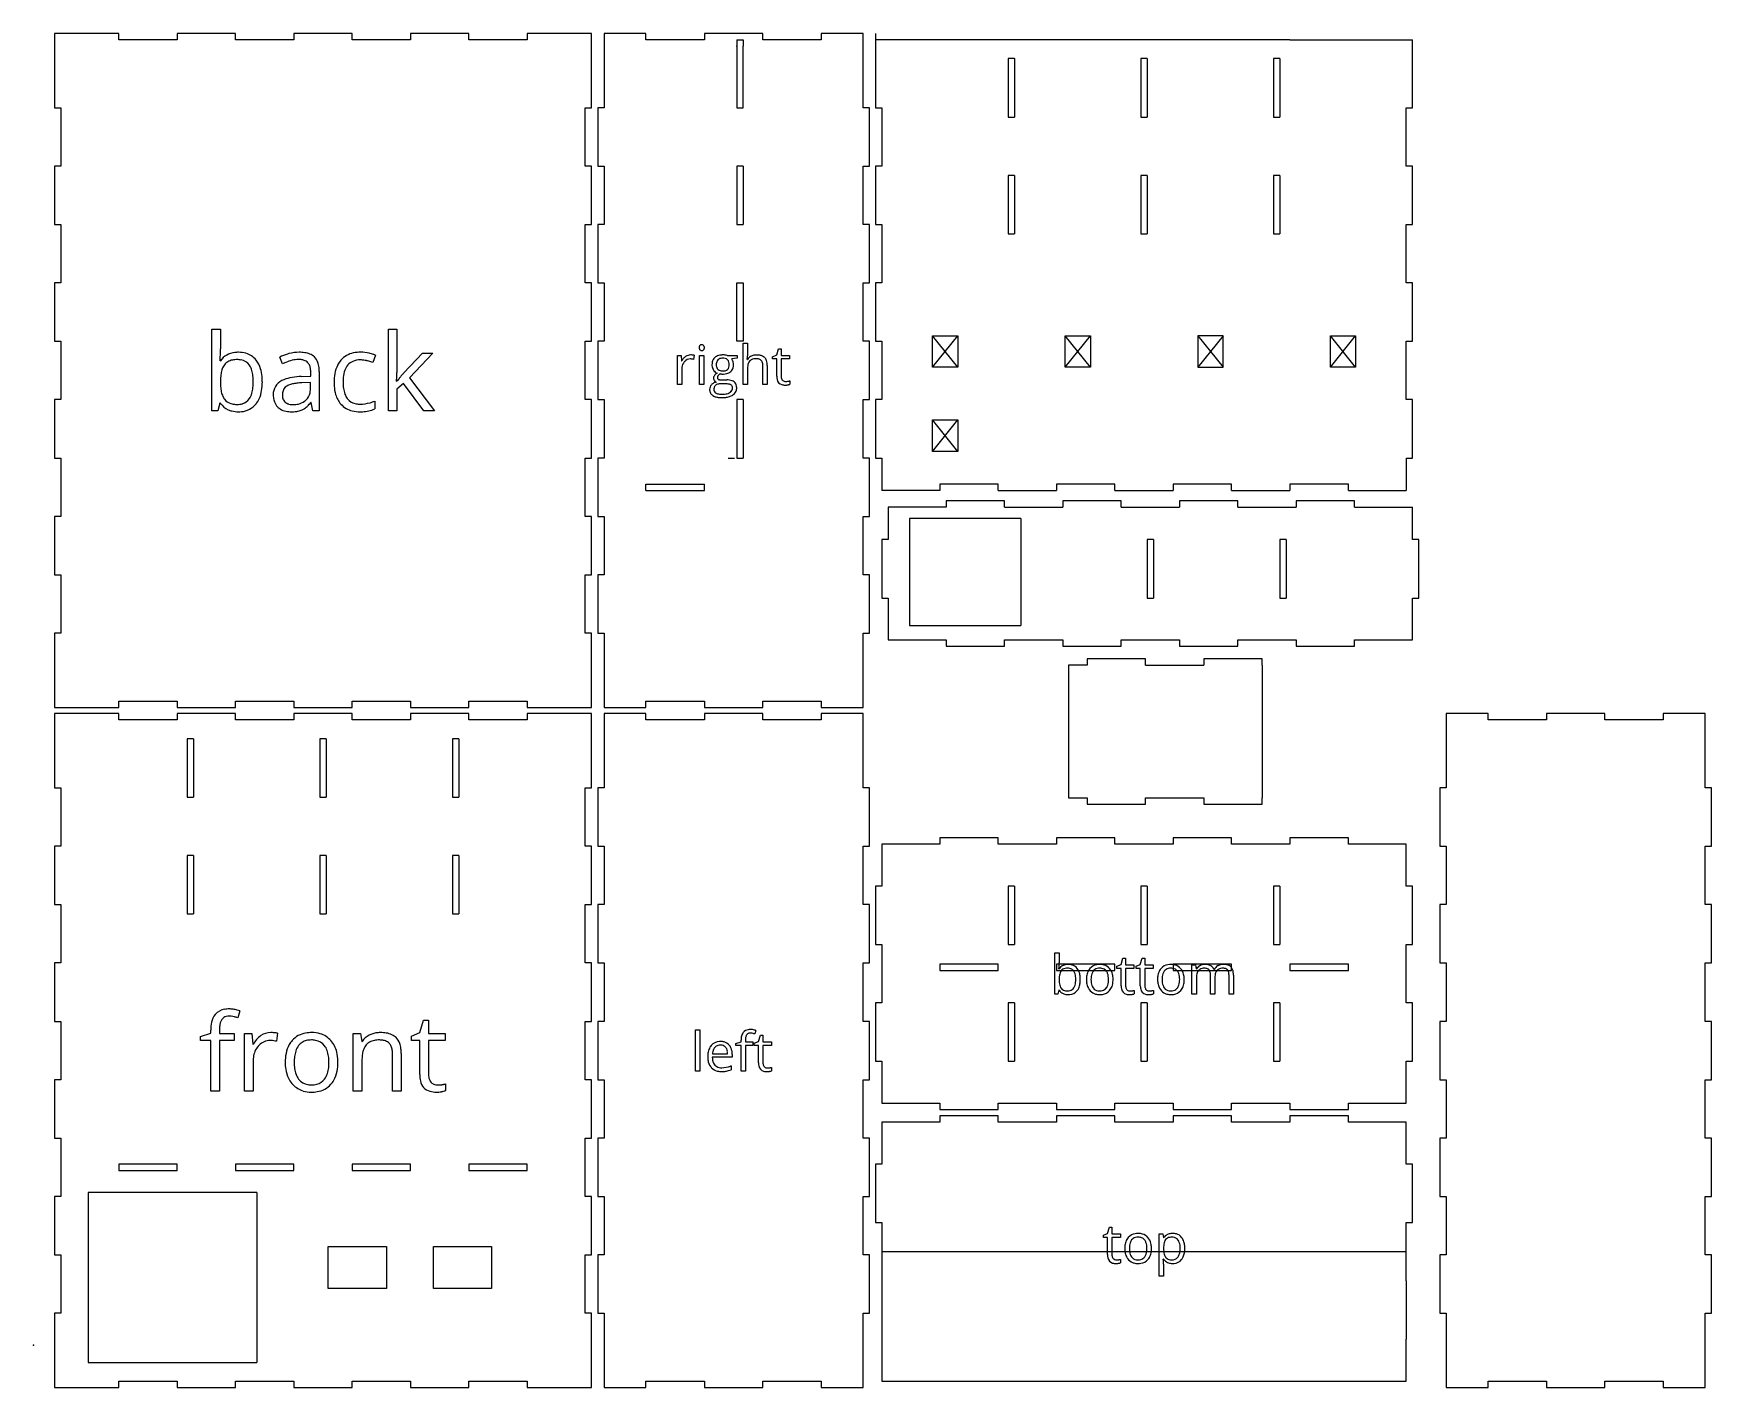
# Model space of a CAD drawing. Header units: millimetres. Extents: x -10 to 787, y 3 to 646.
import ezdxf

# ---------------------------------------------------------------- set-up
doc = ezdxf.new("R2010")
doc.units = ezdxf.units.MM
doc.header["$MEASUREMENT"] = 0
for name, color, linetype in [('', 7, 'Continuous'), ('box v4_back_labelLayer', 7, 'Continuous'), ('box v4_back_outsideCutPath', 7, 'Continuous'), ('box v4_bottom_labelLayer', 7, 'Continuous'), ('box v4_bottom_outsideCutPath', 7, 'Continuous'), ('box v4_front_labelLayer', 7, 'Continuous'), ('box v4_front_outsideCutPath', 7, 'Continuous'), ('box v4_left_labelLayer', 7, 'Continuous'), ('box v4_left_outsideCutPath', 7, 'Continuous'), ('box v4_middle_divider', 7, 'Continuous'), ('box v4_right_labelLayer', 7, 'Continuous'), ('box v4_right_outsideCutPath', 7, 'Continuous'), ('box v4_top_labelLayer', 7, 'Continuous'), ('box v4_top_outsideCutPath', 7, 'Continuous')]:
    doc.layers.add(name, color=color, linetype=linetype)

msp = doc.modelspace()

# ---------------------------------------------------------------- linework, layer by layer
at = {"layer": ''}
for p, q in [((481.56, 346), (481.56, 283)), ((490.47, 346), (481.56, 346)), ((490.47, 349), (490.47, 346)), ((518.19, 349), (490.47, 349)), ((518.19, 346), (518.19, 349)), ((518.19, 346), (545.91, 346)), ((573.64, 349), (545.91, 349)), ((545.91, 349), (545.91, 346)), ((573.64, 346), (573.64, 349)), ((573.64, 346), (573.64, 283)), ((481.56, 283), (490.47, 283)), ((490.47, 283), (490.47, 280)), ((490.47, 280), (518.19, 280)), ((518.19, 280), (518.19, 283)), ((518.19, 283), (545.91, 283)), ((545.91, 283), (545.91, 280)), ((545.91, 280), (573.64, 280)), ((573.64, 280), (573.64, 283))]:
    msp.add_line(p, q, dxfattribs=at)
at = {"layer": 'box v4_back_labelLayer'}
for p, q in [((74.63, 505.62), (78.77, 505.62)), ((74.63, 466.88), (74.63, 505.62)), ((78.77, 505.62), (78.77, 496.21)), ((158.53, 466.88), (158.53, 505.62)), ((158.53, 505.62), (162.61, 505.62)), ((162.61, 505.62), (162.61, 485.08)), ((165.87, 484.83), (174.69, 494.17)), ((179.6, 494.17), (168.54, 482.54)), ((174.69, 494.17), (179.6, 494.17)), ((78.57, 490.53), (78.77, 490.53)), ((108.18, 489.11), (106.91, 492.28)), ((152.45, 493.25), (151.18, 489.74)), ((117.07, 483.09), (121.7, 483.24)), ((121.6, 480.3), (117.46, 480.12)), ((121.6, 477.83), (121.6, 480.3)), ((121.7, 483.24), (121.7, 484.93)), ((125.73, 485.5), (125.73, 466.88)), ((162.41, 480.85), (162.61, 480.85)), ((165.73, 479.77), (162.61, 477.09)), ((175.36, 466.88), (165.73, 479.77)), ((168.54, 482.54), (180.37, 466.88)), ((78.47, 470.39), (77.6, 466.88)), ((78.77, 470.39), (78.47, 470.39)), ((121.85, 470.76), (121.65, 470.76)), ((122.67, 466.88), (121.85, 470.76)), ((152.05, 471.46), (152.05, 467.8)), ((162.61, 477.09), (162.61, 466.88)), ((77.6, 466.88), (74.63, 466.88)), ((125.73, 466.88), (122.67, 466.88)), ((162.61, 466.88), (158.53, 466.88)), ((180.37, 466.88), (175.36, 466.88))]:
    msp.add_line(p, q, dxfattribs=at)
for centre, radius, start, end in [((-7.42, 496.14), 86.19, 358.11232, 0.04843), ((86.48, 485.16), 9.4, 95.18351, 145.1109), ((87.3, 480.5), 14.12, 89.87433, 96.81454), ((87.46, 481.98), 12.63, 74.23933, 90.56238), ((88.29, 485.05), 9.46, 38.56313, 74.06704), ((116.17, 475.47), 19.14, 90.07144, 104.65211), ((116.24, 477.16), 17.46, 81.56797, 90.32491), ((117.25, 483.73), 10.81, 68.22734, 81.74943), ((144.02, 483.81), 10.7, 101.49129, 138.31339), ((145.31, 478.44), 16.23, 89.58919, 102.17878), ((145.41, 476.01), 18.65, 77.77025, 89.94753), ((145.06, 474.06), 20.63, 74.67968, 77.95785), ((27.11, 494.61), 51.62, 355.47157, 355.65279), ((16.57, 495.33), 62.19, 355.72387, 358.12589), ((91.83, 482.54), 12.93, 160.89263, 171.23343), ((86.31, 484.5), 7.08, 143.33824, 161.25599), ((84.99, 485.37), 5.5, 120.14029, 142.4249), ((85.79, 483.88), 7.19, 100.44694, 119.67007), ((86.65, 479.54), 11.62, 89.57314, 100.73243), ((86.8, 481.59), 9.56, 78.67813, 90.37496), ((87.61, 485.04), 6.03, 35.54084, 79.80112), ((86.93, 484.56), 6.86, 32.70344, 35.52416), ((85.08, 483.5), 8.99, 15.77794, 32.01513), ((86.14, 483.38), 12.18, 16.47093, 38.40753), ((79.95, 481.43), 18.67, 5.13385, 16.79734), ((115.95, 475.5), 19.06, 106.35686, 118.33499), ((120.3, 464.22), 27.68, 112.21222, 115.96411), ((117.58, 471.07), 20.32, 103.62266, 112.432), ((116.76, 472.99), 21.69, 104.5162, 106.54899), ((116, 477.75), 13.46, 90.44846, 103.76655), ((115.93, 480.99), 10.21, 83.65066, 90.17532), ((116.35, 484.42), 6.76, 70.57163, 83.99287), ((117.23, 486.83), 4.2, 42.72955, 71.03803), ((116.86, 486.62), 4.61, 20.40941, 41.44795), ((114.32, 485.65), 7.33, 7.82726, 20.60417), ((118.66, 487.23), 7.04, 47.86833, 68.29341), ((109.82, 484.99), 11.87, 359.69332, 8.00358), ((118.89, 487.69), 6.55, 19.2331, 46.67412), ((115.09, 486.27), 10.6, 6.3379, 19.68154), ((109.47, 485.56), 16.27, 359.80268, 6.65835), ((147.6, 481.96), 14.73, 153.08752, 170.10513), ((144.58, 483.4), 11.4, 138.655, 152.68536), ((150.95, 481.46), 13.88, 160.14184, 175.13682), ((144.47, 483.99), 6.93, 114.42657, 161.66328), ((145.13, 481.84), 9.17, 88.7194, 112.56676), ((145.33, 481.84), 9.16, 87.67498, 89.97487), ((145.18, 479.16), 11.85, 81.691, 87.50791), ((144.44, 473.99), 17.08, 77.29989, 81.73453), ((143.42, 469.21), 21.96, 74.78018, 77.44974), ((144.39, 472.65), 18.39, 68.32944, 74.88312), ((146.97, 480.97), 13.47, 70.09456, 74.73861), ((148.78, 485.95), 8.17, 63.5034, 70.18614), ((149.64, 487.75), 6.17, 62.92825, 63.18779), ((110.61, 480.57), 31.85, 177.61766, 180.04253), ((106.1, 480.44), 27.33, 179.77627, 185.70752), ((101.04, 481.06), 22.26, 171.06678, 177.84569), ((79.16, 481.75), 15.16, 6.16486, 16.03965), ((69.96, 480.7), 24.42, 359.76808, 6.30952), ((70.69, 480.51), 23.69, 353.49348, 0.22055), ((74.43, 480.4), 24.24, 350.65628, 0.33803), ((72.13, 480.6), 26.53, 359.87793, 5.40936), ((110.99, 474.71), 7.15, 115.49046, 182.35681), ((114.57, 468.14), 14.63, 101.35682, 117.07986), ((112.62, 474.81), 4.41, 120.97341, 172.41798), ((113.69, 473.19), 6.35, 113.58867, 121.68049), ((115.22, 469.53), 10.32, 102.79955, 113.2433), ((117.45, 454.7), 28.38, 92.46963, 101.70649), ((117.08, 461.63), 18.43, 96.35454, 102.99533), ((118.45, 449.79), 30.35, 91.85647, 96.44783), ((118.28, 442.73), 40.38, 91.71646, 92.90956), ((155.54, 480.49), 22.81, 169.89784, 180.36889), ((157.72, 480.32), 25, 179.93885, 183.98151), ((150.99, 479.73), 18.24, 183.59137, 196.35396), ((159.85, 480.46), 22.84, 174.53098, 180.15494), ((157.03, 480.29), 20.02, 179.70413, 188.07436), ((-7.32, 492.65), 170.14, 356.02044, 356.05533), ((28.24, 490.25), 134.5, 356.03292, 356.64427), ((81.56, 487.14), 81.09, 356.6325, 357.49103), ((113.63, 485.73), 48.99, 357.50416, 358.3307), ((135.07, 485.13), 27.55, 358.27391, 359.89278), ((182.59, 466.71), 24.47, 142.32336, 144.70755), ((195.62, 456.66), 40.93, 140.43312, 142.33655), ((212.6, 442.68), 62.93, 139.2799, 140.47033), ((232.24, 425.79), 88.82, 138.34176, 139.28772), ((86.21, 475.71), 9.16, 215.58502, 245.83617), ((95.32, 479.33), 16.5, 185.59249, 194.20507), ((88.42, 477.54), 9.37, 193.94304, 208.02184), ((85.63, 476.12), 6.23, 208.55366, 217.56053), ((85.4, 476.02), 6, 218.16905, 253.80471), ((86.51, 479.45), 9.6, 253.13825, 266.8483), ((87.53, 475.87), 5.94, 286.01629, 326.84973), ((84.58, 477.82), 9.49, 326.71051, 343.66617), ((79.05, 479.51), 15.27, 343.41713, 353.63691), ((86.59, 477.36), 11.62, 321.31615, 335.54362), ((82.88, 478.97), 15.67, 335.83059, 350.82548), ((114.24, 474.34), 10.4, 179.54572, 192.69493), ((110.74, 473.47), 6.79, 192.08277, 227.45207), ((114.7, 474.39), 6.53, 171.2122, 180.20582), ((114.08, 474.32), 5.91, 179.52658, 192.77872), ((112.08, 473.84), 3.85, 192.32644, 222.05799), ((111.94, 473.75), 3.68, 222.58053, 229.25463), ((112.44, 474.4), 4.5, 229.78369, 254.27243), ((114.24, 477.49), 7.61, 281.71209, 306.4594), ((114.61, 476.88), 6.9, 306.98813, 313.85592), ((114.57, 476.87), 6.92, 314.18919, 347.42699), ((108.2, 481.38), 17.14, 314.74451, 321.70719), ((111.1, 477.74), 10.5, 346.91776, 0.28247), ((108.45, 477.83), 13.15, 359.81789, 0.00011), ((144.98, 477.89), 11.96, 196.01666, 221.13492), ((149.82, 479.24), 12.73, 187.93152, 200.38854), ((145.92, 477.79), 8.57, 200.41834, 216.63927), ((144.29, 476.63), 6.57, 216.96953, 261.3103), ((144.98, 487.29), 17.3, 270.26585, 286.28914), ((143.92, 491.22), 21.37, 286.04607, 292.36539), ((86.9, 477.33), 10.91, 245.98016, 255.54558), ((87.26, 478.92), 12.54, 255.77553, 270.31855), ((86.82, 483.13), 13.29, 266.37756, 270.05106), ((86.92, 478.08), 8.24, 269.3869, 285.86306), ((87.35, 480.4), 14.02, 269.92258, 275.54816), ((88.01, 476.2), 9.79, 274.06401, 321.4081), ((110.93, 473.74), 7.12, 227.76893, 237.80502), ((111.54, 474.85), 8.38, 238.32732, 258.91837), ((112.42, 479.06), 12.69, 258.67197, 270.40475), ((113.11, 476.62), 6.83, 253.93967, 266.45338), ((112.52, 484.98), 18.6, 269.95392, 273.14909), ((113.32, 479.09), 9.3, 266.07831, 270.05903), ((113.41, 481.17), 11.38, 269.5792, 282.04137), ((112.83, 480.44), 14.05, 272.9335, 281.41392), ((113.74, 476.01), 9.53, 281.29795, 293.73138), ((114.43, 474.22), 7.62, 294.39326, 304.73716), ((112.41, 477.1), 11.13, 304.84856, 314.85308), ((143.79, 477.01), 10.48, 221.79763, 256.80205), ((145.02, 481.83), 15.45, 256.42438, 270.48898), ((145.01, 479.99), 10, 260.13595, 270.26922), ((145.17, 489.05), 22.67, 269.9655, 272.86429), ((145.52, 483.73), 17.34, 272.59805, 282.18784), ((146.73, 478.28), 11.76, 282.03442, 296.94545)]:
    msp.add_arc(centre, radius, start, end, dxfattribs=at)
at = {"layer": 'box v4_back_outsideCutPath'}
for p, q in [((0, 646), (0, 610.76)), ((30.47, 646), (0, 646)), ((30.47, 643), (30.47, 646)), ((58.19, 646), (58.19, 643)), ((85.91, 646), (58.19, 646)), ((85.91, 643), (85.91, 646)), ((113.64, 646), (113.64, 643)), ((141.36, 646), (113.64, 646)), ((141.36, 643), (141.36, 646)), ((169.09, 646), (169.09, 643)), ((196.81, 646), (169.09, 646)), ((196.81, 643), (196.81, 646)), ((224.53, 646), (224.53, 643)), ((255, 646), (224.53, 646)), ((255, 638.48), (255, 646)), ((58.19, 643), (30.47, 643)), ((113.64, 643), (85.91, 643)), ((169.09, 643), (141.36, 643)), ((224.53, 643), (196.81, 643)), ((255, 610.76), (255, 638.48)), ((0, 610.76), (3, 610.76)), ((3, 610.76), (3, 583.03)), ((252, 610.76), (255, 610.76)), ((252, 583.03), (252, 610.76)), ((3, 583.03), (0, 583.03)), ((0, 583.03), (0, 555.31)), ((255, 583.03), (252, 583.03)), ((255, 555.31), (255, 583.03)), ((0, 555.31), (3, 555.31)), ((3, 555.31), (3, 527.59)), ((252, 555.31), (255, 555.31)), ((252, 527.59), (252, 555.31)), ((3, 527.59), (0, 527.59)), ((0, 527.59), (0, 499.86)), ((255, 527.59), (252, 527.59)), ((255, 499.86), (255, 527.59)), ((0, 499.86), (3, 499.86)), ((3, 499.86), (3, 472.14)), ((252, 472.14), (252, 499.86)), ((252, 499.86), (255, 499.86)), ((0, 472.14), (0, 444.41)), ((3, 472.14), (0, 472.14)), ((255, 472.14), (252, 472.14)), ((255, 444.41), (255, 472.14)), ((0, 444.41), (3, 444.41)), ((3, 444.41), (3, 416.69)), ((252, 416.69), (252, 444.41)), ((252, 444.41), (255, 444.41)), ((3, 416.69), (0, 416.69)), ((0, 416.69), (0, 388.97)), ((255, 416.69), (252, 416.69)), ((255, 388.97), (255, 416.69)), ((0, 388.97), (3, 388.97)), ((3, 388.97), (3, 361.24)), ((252, 388.97), (255, 388.97)), ((252, 361.24), (252, 388.97)), ((3, 361.24), (0, 361.24)), ((0, 361.24), (0, 333.52)), ((255, 361.24), (252, 361.24)), ((255, 326), (255, 361.24)), ((0, 333.52), (0, 326)), ((30.47, 329), (58.19, 329)), ((30.47, 326), (30.47, 329)), ((58.19, 329), (58.19, 326)), ((85.91, 329), (113.64, 329)), ((85.91, 326), (85.91, 329)), ((113.64, 329), (113.64, 326)), ((141.36, 329), (169.09, 329)), ((141.36, 326), (141.36, 329)), ((169.09, 329), (169.09, 326)), ((196.81, 329), (224.53, 329)), ((196.81, 326), (196.81, 329)), ((224.53, 329), (224.53, 326)), ((0, 326), (30.47, 326)), ((58.19, 326), (85.91, 326)), ((113.64, 326), (141.36, 326)), ((169.09, 326), (196.81, 326)), ((224.53, 326), (255, 326))]:
    msp.add_line(p, q, dxfattribs=at)
at = {"layer": 'box v4_bottom_labelLayer'}
for p, q in [((475.06, 209.43), (477.15, 209.43)), ((475.06, 189.83), (475.06, 209.43)), ((477.15, 209.43), (477.15, 204.67)), ((477.05, 201.79), (477.15, 201.79)), ((504.63, 203.02), (506.6, 203.88)), ((504.63, 202.01), (504.63, 203.02)), ((506.6, 202.01), (504.63, 202.01)), ((506.6, 203.88), (507.48, 206.83)), ((506.6, 193.79), (506.6, 202.01)), ((507.48, 206.83), (508.69, 206.83)), ((508.69, 206.83), (508.69, 203.63)), ((508.69, 203.63), (512.7, 203.63)), ((512.7, 202.01), (508.69, 202.01)), ((508.69, 202.01), (508.69, 193.88)), ((512.7, 203.63), (512.7, 202.01)), ((513.73, 203.02), (515.71, 203.88)), ((513.73, 202.01), (513.73, 203.02)), ((515.71, 202.01), (513.73, 202.01)), ((515.71, 203.88), (516.59, 206.83)), ((515.71, 193.79), (515.71, 202.01)), ((516.59, 206.83), (517.8, 206.83)), ((517.8, 206.83), (517.8, 203.63)), ((517.8, 203.63), (521.81, 203.63)), ((521.81, 202.01), (517.8, 202.01)), ((517.8, 202.01), (517.8, 193.88)), ((521.81, 203.63), (521.81, 202.01)), ((540.25, 189.83), (540.25, 203.63)), ((540.25, 203.63), (541.95, 203.63)), ((541.95, 203.63), (542.29, 201.74)), ((542.29, 201.74), (542.39, 201.74)), ((550.71, 201.54), (550.81, 201.54)), ((477, 191.6), (476.56, 189.83)), ((477.15, 191.6), (477, 191.6)), ((512.8, 191.55), (512.8, 189.95)), ((521.91, 191.55), (521.91, 189.95)), ((542.34, 197.07), (542.34, 189.83)), ((549.04, 189.83), (549.04, 198.81)), ((551.14, 197.53), (551.14, 189.83)), ((557.85, 189.83), (557.85, 198.81)), ((559.94, 198.83), (559.94, 189.83)), ((476.56, 189.83), (475.06, 189.83)), ((542.34, 189.83), (540.25, 189.83)), ((551.14, 189.83), (549.04, 189.83)), ((559.94, 189.83), (557.85, 189.83))]:
    msp.add_line(p, q, dxfattribs=at)
for centre, radius, start, end in [((450.97, 203.86), 26.16, 355.47174, 355.65264), ((445.68, 204.22), 31.46, 355.72387, 358.1259), ((433.55, 204.63), 43.6, 358.11231, 0.04843), ((481.05, 199.07), 4.75, 95.18352, 145.11089), ((483.76, 197.75), 6.54, 160.89265, 171.23342), ((480.97, 198.74), 3.58, 143.33825, 161.25597), ((480.3, 199.18), 2.78, 120.1403, 142.42489), ((480.7, 198.43), 3.64, 100.44693, 119.67008), ((481.14, 196.23), 5.88, 89.57314, 100.73243), ((481.47, 196.72), 7.14, 89.87435, 96.81452), ((481.21, 197.27), 4.84, 78.67814, 90.37494), ((481.55, 197.47), 6.39, 74.23934, 90.56237), ((481.62, 199.01), 3.05, 35.54084, 79.80112), ((481.97, 199.02), 4.78, 38.56313, 74.06704), ((481.28, 198.77), 3.47, 32.70335, 35.52427), ((480.35, 198.23), 4.55, 15.77795, 32.01512), ((477.35, 197.35), 7.67, 6.16487, 16.03963), ((480.88, 198.17), 6.16, 16.47093, 38.40753), ((477.75, 197.19), 9.45, 5.13385, 16.79733), ((497.27, 197.54), 7.1, 150.71115, 169.46954), ((496.09, 198.15), 5.78, 138.17595, 150.22873), ((495.9, 198.3), 5.53, 99.17593, 137.98328), ((499.32, 197.3), 7.02, 162.06531, 173.16748), ((496.76, 198.15), 4.32, 142.90258, 162.37497), ((495.95, 198.72), 3.33, 103.46852, 142.3119), ((496.44, 195.76), 8.12, 89.73263, 100.07598), ((496.37, 197.13), 4.98, 89.48059, 103.8805), ((496.44, 196.83), 5.27, 79.34536, 90.31748), ((496.54, 196.86), 7.03, 73.52228, 90.56923), ((496.84, 198.63), 3.44, 37.95776, 80.40063), ((496.96, 198.35), 5.47, 41.14456, 73.21338), ((496.14, 198.12), 4.31, 20.02572, 37.43505), ((494.01, 197.34), 6.57, 7.74399, 20.06902), ((496.17, 197.68), 6.51, 13.50143, 41.07035), ((531.07, 197.54), 7.1, 150.71115, 169.46954), ((529.89, 198.15), 5.78, 138.17595, 150.22873), ((529.7, 198.3), 5.53, 99.17593, 137.98328), ((533.12, 197.3), 7.02, 162.06531, 173.16748), ((530.56, 198.15), 4.32, 142.90258, 162.37497), ((529.75, 198.72), 3.33, 103.46852, 142.3119), ((530.24, 195.76), 8.12, 89.73263, 100.07598), ((530.17, 197.13), 4.98, 89.48059, 103.8805), ((530.24, 196.83), 5.27, 79.34536, 90.31748), ((530.34, 196.86), 7.03, 73.52228, 90.56923), ((530.64, 198.63), 3.44, 37.95776, 80.40063), ((530.76, 198.35), 5.47, 41.14456, 73.21338), ((529.94, 198.12), 4.31, 20.02572, 37.43505), ((527.81, 197.34), 6.57, 7.74399, 20.06902), ((529.97, 197.68), 6.51, 13.50143, 41.07035), ((545.94, 199.66), 4.11, 117.12095, 149.54238), ((548.62, 197.92), 6.22, 161.02343, 171.44692), ((546.06, 198.82), 3.51, 143.07697, 161.39137), ((545.42, 199.25), 2.74, 123.70207, 142.30219), ((545.7, 198.78), 3.28, 101.15464, 123.06557), ((546.36, 198.91), 4.96, 93.83433, 117.50722), ((546.09, 196.91), 5.19, 89.55731, 101.48322), ((546.47, 197.89), 6, 89.96617, 94.28316), ((546.14, 197.21), 4.9, 85.52376, 90.07935), ((546.54, 197.04), 6.85, 77.55723, 90.55129), ((546.28, 198.63), 3.47, 72.36009, 85.95618), ((546.69, 199.84), 2.19, 41.06106, 72.89936), ((547.18, 199.77), 4.04, 52.70271, 78.00538), ((546.4, 199.66), 2.53, 20.70711, 40.02178), ((545.15, 199.18), 3.87, 7.98644, 20.79497), ((542.88, 198.84), 6.17, 359.69482, 8.14715), ((547.4, 200.19), 3.57, 22.20979, 51.49706), ((554.6, 199.37), 4.37, 119.40418, 150.18288), ((556.84, 198.07), 5.67, 160.87318, 172.52726), ((554.75, 198.81), 3.46, 140.97653, 161.16994), ((554.2, 199.22), 2.77, 122.35972, 140.2884), ((555.08, 198.63), 5.25, 118.25837, 120.06303), ((555.08, 198.58), 5.29, 95.86351, 117.96932), ((554.51, 198.67), 3.4, 101.00322, 121.78406), ((554.91, 196.73), 5.38, 89.56215, 101.29618), ((555.26, 197.28), 6.6, 89.91971, 96.26176), ((554.96, 197.25), 4.85, 85.8145, 90.06853), ((555.32, 196.62), 7.27, 79.9361, 90.38036), ((555.09, 198.63), 3.47, 72.63954, 86.2568), ((555.49, 199.84), 2.2, 41.0408, 73.17926), ((555.8, 199.24), 4.6, 62.97232, 80.16652), ((555.21, 199.66), 2.53, 20.70711, 40.02178), ((553.95, 199.18), 3.87, 7.98644, 20.79497), ((551.68, 198.84), 6.17, 359.69482, 8.14715), ((556.31, 200.28), 3.45, 44.229, 62.62291), ((556.16, 200.21), 3.6, 19.56119, 43.31612), ((553.97, 199.39), 5.94, 7.5042, 19.96453), ((550.35, 198.88), 9.59, 359.71073, 7.69073), ((493.26, 196.75), 16.11, 177.61766, 180.04255), ((490.98, 196.69), 13.83, 179.77628, 185.70752), ((480.92, 194.3), 4.63, 215.58501, 245.83616), ((488.42, 197), 11.26, 171.06679, 177.84567), ((485.53, 196.13), 8.35, 185.59249, 194.20506), ((482.03, 195.22), 4.74, 193.94305, 208.02183), ((480.62, 194.5), 3.15, 208.55367, 217.56052), ((480.5, 194.45), 3.03, 218.16906, 253.80471), ((481.07, 196.19), 4.86, 253.13823, 266.84832), ((481.23, 198.05), 6.72, 266.37757, 270.05108), ((481.28, 195.49), 4.17, 269.38689, 285.86308), ((481.83, 194.54), 4.95, 274.064, 321.4081), ((481.59, 194.37), 3.01, 286.0163, 326.84973), ((480.09, 195.36), 4.8, 326.7105, 343.66618), ((477.29, 196.22), 7.73, 343.41714, 353.63691), ((472.69, 196.82), 12.36, 359.76807, 6.30953), ((473.07, 196.72), 11.98, 353.49348, 0.22054), ((481.11, 195.13), 5.88, 321.31615, 335.54362), ((479.23, 195.94), 7.93, 335.83059, 350.82548), ((474.95, 196.67), 12.26, 350.65628, 0.33804), ((473.79, 196.77), 13.42, 359.87793, 5.40935), ((500.96, 196.81), 10.86, 169.2443, 180.38808), ((500.56, 196.7), 10.46, 179.77446, 189.09329), ((497.87, 196.25), 7.74, 188.91025, 205.31715), ((497.08, 195.91), 6.87, 205.65602, 208.44612), ((496.04, 195.28), 5.66, 207.79471, 238.67579), ((503.32, 196.79), 11.05, 173.00863, 180.24638), ((502.86, 196.69), 10.59, 179.70596, 187.91608), ((498.97, 196.13), 6.67, 187.76392, 200.0977), ((496.83, 195.35), 4.39, 200.08459, 216.91316), ((496.05, 194.79), 3.43, 217.30096, 261.70991), ((496.41, 196.52), 5.19, 260.50332, 270.24767), ((496.48, 196.18), 4.86, 269.44816, 284.72557), ((496.87, 194.76), 3.38, 284.56623, 322.63338), ((496.94, 195.2), 5.58, 278.89591, 317.99791), ((495.97, 195.4), 4.49, 323.00892, 342.63906), ((493.4, 196.25), 7.19, 342.36156, 353.75376), ((490.18, 196.79), 10.43, 359.70756, 7.89726), ((489.6, 196.7), 11.02, 353.53631, 0.20142), ((496.74, 195.36), 5.83, 318.14399, 329.7566), ((495.62, 195.94), 7.09, 330.25071, 349.41165), ((493.13, 196.88), 9.65, 1.12771, 13.88001), ((491.98, 196.67), 10.8, 349.17618, 0.38627), ((490.51, 196.74), 12.27, 359.99187, 1.54198), ((513.18, 193.72), 6.57, 179.3551, 192.84776), ((509.88, 192.83), 3.16, 190.38177, 253.87724), ((512.91, 193.86), 4.21, 179.64167, 189.75059), ((511.42, 193.59), 2.7, 189.54797, 205.78736), ((510.81, 193.31), 2.03, 206.12944, 221.40843), ((510.74, 193.26), 1.94, 221.59493, 262.35051), ((510.9, 194.09), 2.8, 261.32662, 270.19129), ((510.93, 198.17), 6.87, 269.88034, 278.30283), ((510.99, 197.64), 6.33, 278.41579, 279.00789), ((510.22, 202.56), 11.31, 278.95898, 280.51046), ((510.95, 198.62), 7.3, 280.48482, 282.62679), ((511.6, 195.75), 4.37, 282.58772, 285.57948), ((511.92, 194.57), 3.15, 285.72455, 286.25578), ((522.28, 193.72), 6.57, 179.3551, 192.84776), ((518.99, 192.83), 3.16, 190.38177, 253.87724), ((522.01, 193.86), 4.21, 179.64167, 189.75059), ((520.53, 193.59), 2.7, 189.54797, 205.78736), ((519.92, 193.31), 2.03, 206.12944, 221.40843), ((519.85, 193.26), 1.94, 221.59493, 262.35051), ((520.01, 194.09), 2.8, 261.32662, 270.19129), ((520.03, 198.17), 6.87, 269.88034, 278.30283), ((520.1, 197.64), 6.33, 278.41579, 279.00789), ((519.33, 202.56), 11.31, 278.95898, 280.51046), ((520.06, 198.62), 7.3, 280.48482, 282.62679), ((520.71, 195.75), 4.37, 282.58772, 285.57948), ((521.03, 194.57), 3.15, 285.72455, 286.25578), ((534.76, 196.81), 10.86, 169.2443, 180.38808), ((534.36, 196.7), 10.46, 179.77446, 189.09329), ((531.67, 196.25), 7.74, 188.91025, 205.31715), ((530.88, 195.91), 6.87, 205.65602, 208.44612), ((529.84, 195.28), 5.66, 207.79471, 238.67579), ((537.12, 196.79), 11.05, 173.00863, 180.24638), ((536.66, 196.69), 10.59, 179.70596, 187.91608), ((532.77, 196.13), 6.67, 187.76392, 200.0977), ((530.63, 195.35), 4.39, 200.08459, 216.91316), ((529.85, 194.79), 3.43, 217.30096, 261.70991), ((530.21, 196.52), 5.19, 260.50332, 270.24767), ((530.28, 196.18), 4.86, 269.44816, 284.72557), ((530.67, 194.76), 3.38, 284.56624, 322.63338), ((530.74, 195.2), 5.58, 278.89591, 317.99791), ((529.77, 195.4), 4.49, 323.00892, 342.63906), ((527.2, 196.25), 7.19, 342.36156, 353.75376), ((523.98, 196.79), 10.43, 359.70756, 7.89726), ((523.4, 196.7), 11.02, 353.53631, 0.20142), ((530.54, 195.36), 5.83, 318.14399, 329.7566), ((529.42, 195.94), 7.09, 330.25071, 349.41165), ((526.93, 196.88), 9.65, 1.12771, 13.88001), ((525.78, 196.67), 10.8, 349.17618, 0.38627), ((524.31, 196.74), 12.27, 359.99187, 1.54198), ((556.9, 197.08), 14.56, 178.09759, 180.02534), ((552.85, 197.26), 10.51, 171.30421, 178.35016), ((560.33, 197.59), 9.19, 172.37766, 180.18296), ((562.88, 197.53), 11.75, 179.8948, 179.99953), ((481.27, 195.11), 5.52, 245.98016, 255.54557), ((481.45, 195.92), 6.34, 255.77554, 270.31855), ((481.49, 196.67), 7.09, 269.92258, 275.54818), ((496.11, 195.42), 5.82, 238.81155, 253.24283), ((496.34, 196.29), 6.72, 253.54369, 270.41825), ((496.42, 197.69), 8.12, 269.75029, 279.80333), ((510.52, 195.03), 5.46, 253.78479, 270.88525), ((510.61, 194.93), 5.36, 270.00299, 270.76068), ((510.58, 196.09), 6.52, 270.89323, 275.54839), ((510.34, 198.63), 9.06, 275.52604, 279.29397), ((510.55, 197.4), 7.82, 279.18644, 280.11417), ((510.9, 195.5), 5.89, 280.00699, 283.37348), ((511.43, 193.31), 3.64, 283.30691, 288.11981), ((511.92, 191.81), 2.06, 287.98888, 295.30479), ((519.63, 195.03), 5.46, 253.78479, 270.88525), ((519.72, 194.93), 5.36, 270.00299, 270.76068), ((519.69, 196.09), 6.52, 270.89323, 275.54839), ((519.44, 198.63), 9.06, 275.52604, 279.29397), ((519.66, 197.4), 7.82, 279.18644, 280.11417), ((520.01, 195.5), 5.89, 280.00699, 283.37348), ((520.53, 193.31), 3.64, 283.30691, 288.11981), ((521.03, 191.81), 2.06, 287.98888, 295.30479), ((529.91, 195.42), 5.82, 238.81155, 253.24283), ((530.14, 196.29), 6.72, 253.54369, 270.41825), ((530.22, 197.69), 8.12, 269.75029, 279.80333)]:
    msp.add_arc(centre, radius, start, end, dxfattribs=at)
at = {"layer": 'box v4_bottom_outsideCutPath'}
for p, q in [((451.19, 424), (423.47, 424)), ((423.47, 424), (423.47, 421)), ((451.19, 421), (451.19, 424)), ((478.91, 424), (478.91, 421)), ((506.64, 424), (478.91, 424)), ((506.64, 421), (506.64, 424)), ((534.36, 424), (534.36, 421)), ((562.09, 424), (534.36, 424)), ((562.09, 421), (562.09, 424)), ((589.81, 424), (589.81, 421)), ((617.53, 424), (589.81, 424)), ((617.53, 421), (617.53, 424)), ((396, 421), (396, 405.64)), ((423.47, 421), (396, 421)), ((459, 415.64), (406, 415.64)), ((406, 415.64), (406, 364.91)), ((451.19, 421), (478.91, 421)), ((459, 415.64), (459, 364.91)), ((506.64, 421), (534.36, 421)), ((562.09, 421), (589.81, 421)), ((617.53, 421), (645, 421)), ((645, 405.64), (645, 421)), ((393, 405.64), (393, 377.91)), ((396, 405.64), (393, 405.64)), ((519, 405.64), (519, 377.91)), ((522, 405.64), (519, 405.64)), ((522, 405.64), (522, 377.91)), ((582, 405.64), (582, 377.91)), ((585, 405.64), (582, 405.64)), ((585, 405.64), (585, 377.91)), ((648, 405.64), (645, 405.64)), ((648, 377.91), (648, 405.64)), ((393, 377.91), (396, 377.91)), ((396, 377.91), (396, 358)), ((519, 377.91), (522, 377.91)), ((582, 377.91), (585, 377.91)), ((645, 358), (645, 377.91)), ((645, 377.91), (648, 377.91)), ((406, 364.91), (459, 364.91)), ((396, 358), (423.47, 358)), ((423.47, 358), (423.47, 355)), ((423.47, 355), (451.19, 355)), ((451.19, 358), (478.91, 358)), ((451.19, 355), (451.19, 358)), ((478.91, 358), (478.91, 355)), ((478.91, 355), (506.64, 355)), ((506.64, 355), (506.64, 358)), ((506.64, 358), (534.36, 358)), ((534.36, 358), (534.36, 355)), ((534.36, 355), (562.09, 355)), ((562.09, 358), (589.81, 358)), ((562.09, 355), (562.09, 358)), ((589.81, 358), (589.81, 355)), ((589.81, 355), (617.53, 355)), ((617.53, 358), (645, 358)), ((617.53, 355), (617.53, 358)), ((420.47, 264), (420.47, 261)), ((448.19, 264), (420.47, 264)), ((448.19, 261), (448.19, 264)), ((503.64, 264), (475.91, 264)), ((475.91, 264), (475.91, 261)), ((503.64, 261), (503.64, 264)), ((559.09, 264), (531.36, 264)), ((531.36, 264), (531.36, 261)), ((559.09, 261), (559.09, 264)), ((586.81, 264), (586.81, 261)), ((614.53, 264), (586.81, 264)), ((614.53, 261), (614.53, 264)), ((420.47, 261), (393, 261)), ((393, 261), (393, 241.09)), ((475.91, 261), (448.19, 261)), ((531.36, 261), (503.64, 261)), ((586.81, 261), (559.09, 261)), ((642, 261), (614.53, 261)), ((642, 241.09), (642, 261)), ((393, 241.09), (390, 241.09)), ((390, 241.09), (390, 213.36)), ((456, 241.09), (453, 241.09)), ((453, 241.09), (453, 213.36)), ((456, 241.09), (456, 213.36)), ((519, 241.09), (516, 241.09)), ((516, 241.09), (516, 213.36)), ((519, 241.09), (519, 213.36)), ((579, 241.09), (579, 213.36)), ((582, 241.09), (579, 241.09)), ((582, 241.09), (582, 213.36)), ((645, 241.09), (642, 241.09)), ((645, 213.36), (645, 241.09)), ((390, 213.36), (393, 213.36)), ((393, 213.36), (393, 185.64)), ((453, 213.36), (456, 213.36)), ((516, 213.36), (519, 213.36)), ((579, 213.36), (582, 213.36)), ((642, 185.64), (642, 213.36)), ((642, 213.36), (645, 213.36)), ((420.47, 204), (420.47, 201)), ((448.19, 204), (420.47, 204)), ((420.47, 201), (448.19, 201)), ((448.19, 201), (448.19, 204)), ((475.91, 204), (475.91, 201)), ((503.64, 204), (475.91, 204)), ((475.91, 201), (503.64, 201)), ((503.64, 201), (503.64, 204)), ((531.36, 204), (531.36, 201)), ((559.09, 204), (531.36, 204)), ((531.36, 201), (559.09, 201)), ((559.09, 201), (559.09, 204)), ((614.53, 204), (586.81, 204)), ((586.81, 204), (586.81, 201)), ((586.81, 201), (614.53, 201)), ((614.53, 201), (614.53, 204)), ((393, 185.64), (390, 185.64)), ((390, 185.64), (390, 157.91)), ((456, 185.64), (453, 185.64)), ((453, 185.64), (453, 157.91)), ((456, 185.64), (456, 157.91)), ((519, 185.64), (516, 185.64)), ((516, 185.64), (516, 157.91)), ((519, 185.64), (519, 157.91)), ((582, 185.64), (579, 185.64)), ((579, 185.64), (579, 157.91)), ((582, 185.64), (582, 157.91)), ((645, 185.64), (642, 185.64)), ((645, 157.91), (645, 185.64)), ((390, 157.91), (393, 157.91)), ((393, 157.91), (393, 138)), ((453, 157.91), (456, 157.91)), ((516, 157.91), (519, 157.91)), ((579, 157.91), (582, 157.91)), ((642, 138), (642, 157.91)), ((642, 157.91), (645, 157.91)), ((393, 138), (420.47, 138)), ((420.47, 138), (420.47, 135)), ((448.19, 135), (448.19, 138)), ((448.19, 138), (475.91, 138)), ((475.91, 138), (475.91, 135)), ((503.64, 138), (531.36, 138)), ((503.64, 135), (503.64, 138)), ((531.36, 138), (531.36, 135)), ((559.09, 135), (559.09, 138)), ((559.09, 138), (586.81, 138)), ((586.81, 138), (586.81, 135)), ((614.53, 135), (614.53, 138)), ((614.53, 138), (642, 138)), ((420.47, 135), (448.19, 135)), ((475.91, 135), (503.64, 135)), ((531.36, 135), (559.09, 135)), ((586.81, 135), (614.53, 135))]:
    msp.add_line(p, q, dxfattribs=at)
at = {"layer": 'box v4_front_labelLayer'}
for p, q in [((88.04, 181.89), (86.97, 178.58)), ((173.46, 171.53), (175.2, 177.36)), ((175.2, 177.36), (177.59, 177.36)), ((177.59, 177.36), (177.59, 171.03)), ((69.29, 169.69), (74.17, 171.18)), ((69.29, 167.82), (69.29, 169.69)), ((74.17, 167.82), (69.29, 167.82)), ((74.17, 171.18), (74.17, 172.7)), ((74.17, 143.74), (74.17, 167.82)), ((78.31, 172.8), (78.31, 171.03)), ((78.31, 171.03), (85.25, 171.03)), ((78.31, 167.82), (78.31, 143.74)), ((85.25, 167.82), (78.31, 167.82)), ((85.25, 171.03), (85.25, 167.82)), ((90.23, 171.03), (93.65, 171.03)), ((90.23, 143.74), (90.23, 171.03)), ((93.65, 171.03), (94.12, 165.98)), ((105.95, 171.23), (105.37, 167.4)), ((141.86, 171.03), (145.22, 171.03)), ((141.86, 143.74), (141.86, 171.03)), ((145.22, 171.03), (145.89, 167.3)), ((169.55, 169.81), (173.46, 171.53)), ((169.55, 167.82), (169.55, 169.81)), ((173.46, 167.82), (169.55, 167.82)), ((173.46, 151.58), (173.46, 167.82)), ((177.59, 171.03), (185.51, 171.03)), ((185.51, 167.82), (177.59, 167.82)), ((177.59, 167.82), (177.59, 151.76)), ((185.51, 171.03), (185.51, 167.82)), ((94.12, 165.98), (94.32, 165.98)), ((145.89, 167.3), (146.09, 167.3)), ((160.53, 143.74), (160.53, 161.39)), ((164.67, 161.54), (164.67, 143.74)), ((94.37, 158.38), (94.37, 143.74)), ((145.99, 158.06), (145.99, 143.74)), ((78.31, 143.74), (74.17, 143.74)), ((94.37, 143.74), (90.23, 143.74)), ((145.99, 143.74), (141.86, 143.74)), ((164.67, 143.74), (160.53, 143.74)), ((185.71, 147.15), (185.71, 143.99))]:
    msp.add_line(p, q, dxfattribs=at)
for centre, radius, start, end in [((90.92, 172.89), 16.75, 167.5776, 180.65867), ((83.05, 174.73), 8.67, 141.74338, 168.23221), ((81.76, 175.4), 7.25, 98.25515, 139.62033), ((86.82, 173.89), 8.45, 161.84376, 171.78469), ((83.35, 175.05), 4.78, 145.06887, 162.18017), ((82.33, 175.71), 3.58, 102.76774, 144.33803), ((82.89, 170.2), 12.56, 89.66969, 99.93143), ((82.84, 173.77), 5.57, 89.48592, 103.41973), ((82.86, 170.46), 8.89, 83.07608, 89.79268), ((82.89, 169.45), 13.31, 81.56409, 89.70175), ((82.31, 166.1), 13.29, 76.51834, 83.02169), ((81.96, 162.92), 19.91, 75.974, 81.65648), ((80.76, 159.49), 20.07, 71.96132, 76.59183), ((80.35, 156.26), 26.76, 73.29638, 76.0946), ((97.82, 172.81), 19.52, 178.19732, 180.02317), ((92.48, 173.04), 14.17, 171.65278, 178.43836), ((106.48, 159.12), 13.96, 139.41394, 150.60328), ((103.98, 161.27), 10.66, 124.23215, 139.4161), ((102.34, 160.61), 7.16, 89.63354, 137.08808), ((102.64, 163.29), 8.24, 89.67966, 124.44057), ((102.38, 158.07), 9.7, 87.34367, 89.96596), ((102.73, 152.55), 18.98, 84.99229, 90.12811), ((102.21, 155.08), 12.69, 81.58844, 87.19165), ((101.41, 149.61), 18.22, 77.4454, 81.63602), ((103.18, 157.66), 13.85, 78.4892, 85.02659), ((121.38, 160.19), 11.42, 138.17594, 150.22874), ((120.99, 160.49), 10.93, 99.17594, 137.98327), ((121.09, 161.33), 6.58, 103.46852, 142.31189), ((122.06, 155.47), 16.06, 89.73263, 100.07598), ((121.92, 158.18), 9.84, 89.4806, 103.8805), ((122.07, 157.59), 10.43, 79.34534, 90.31749), ((122.27, 157.64), 13.89, 73.52228, 90.56923), ((122.86, 161.13), 6.8, 37.95777, 80.40062), ((123.09, 160.6), 10.82, 41.14457, 73.21338), ((121.53, 159.26), 12.87, 13.50143, 41.07034), ((153.16, 162.82), 8.37, 116.94429, 147.65257), ((154.03, 161.36), 10.06, 115.80717, 117.60679), ((153.28, 160.15), 7.79, 100.11764, 118.16026), ((154.48, 160.32), 11.19, 94.32267, 115.54544), ((154.17, 155.51), 12.51, 89.59331, 100.37178), ((154.75, 157.99), 13.54, 89.95789, 94.71088), ((154.29, 157.06), 10.96, 84.01978, 90.15107), ((154.86, 155.21), 16.32, 80.55854, 90.35382), ((154.7, 160.59), 7.41, 71.0828, 84.36911), ((155.63, 163.17), 4.66, 43.3791, 71.5386), ((155.88, 161.12), 10.33, 65.10942, 80.76382), ((157.07, 163.76), 7.43, 46.55844, 64.87824), ((157.16, 164.03), 7.16, 19.38488, 45.59971), ((106.91, 158.4), 12.55, 173.69075, 180.08828), ((103.84, 158.88), 9.44, 138.95757, 174.54223), ((104.1, 158.63), 9.8, 135.62091, 138.83775), ((131, 157.56), 21.46, 169.2443, 180.38808), ((123.71, 159), 14.03, 150.71115, 169.46954), ((135.66, 157.5), 21.84, 173.00862, 180.24638), ((127.76, 158.51), 13.88, 162.06532, 173.16749), ((122.7, 160.2), 8.55, 142.90257, 162.37497), ((121.46, 160.14), 8.51, 20.0257, 37.43505), ((117.25, 158.6), 12.99, 7.74399, 20.06902), ((109.7, 157.52), 20.63, 359.70756, 7.89727), ((115.52, 157.69), 19.08, 1.12772, 13.88), ((165.53, 158.38), 19.53, 171.17658, 178.32177), ((157.86, 159.62), 11.77, 159.95344, 171.38011), ((153.17, 161.37), 6.76, 140.15192, 160.31463), ((152.39, 161.89), 5.83, 118.54393, 139.19269), ((155.38, 163.06), 4.92, 22.70246, 42.34194), ((153.18, 162.15), 7.3, 8.49314, 22.65799), ((148.85, 161.46), 11.69, 359.67142, 8.68773), ((153.02, 162.48), 11.59, 6.96336, 19.83634), ((146.63, 161.62), 18.04, 359.76315, 7.21156), ((130.21, 157.33), 20.68, 179.77447, 189.09328), ((124.9, 156.43), 15.29, 188.91025, 205.31714), ((134.75, 157.3), 20.93, 179.70597, 187.91608), ((127.07, 156.2), 13.18, 187.76393, 200.09768), ((122.84, 154.65), 8.67, 200.08459, 216.91316), ((121.13, 154.77), 8.87, 323.00893, 342.63905), ((116.05, 156.43), 14.22, 342.36157, 353.75376), ((108.55, 157.33), 21.77, 353.5363, 0.20141), ((120.45, 155.83), 14.02, 330.25071, 349.41165), ((113.26, 157.27), 21.35, 349.17619, 0.38626), ((110.35, 157.41), 24.26, 359.99192, 1.54199), ((172.47, 158.07), 26.48, 178.08104, 180.02367), ((186.45, 151.44), 12.99, 179.3551, 192.84776), ((185.91, 151.71), 8.32, 179.64165, 189.7506), ((123.32, 155.77), 13.59, 205.65604, 208.44613), ((121.28, 154.52), 11.19, 207.79471, 238.67579), ((121.42, 154.81), 11.51, 238.81156, 253.24284), ((121.3, 153.55), 6.78, 217.30096, 261.70991), ((121.86, 156.51), 13.27, 253.5437, 270.41825), ((122.01, 156.97), 10.27, 260.50331, 270.24767), ((122.03, 159.29), 16.05, 269.75029, 279.80332), ((122.15, 156.3), 9.6, 269.44816, 284.72557), ((122.91, 153.48), 6.68, 284.56623, 322.63338), ((123.06, 154.36), 11.02, 278.89592, 317.99791), ((122.66, 154.68), 11.53, 318.14398, 329.75662), ((179.93, 149.67), 6.25, 190.38177, 253.87724), ((182.98, 151.18), 5.34, 189.54794, 205.78737), ((181.77, 150.62), 4.01, 206.12945, 221.40838), ((181.21, 154.04), 10.8, 253.7848, 270.88525), ((181.63, 150.52), 3.84, 221.59492, 262.35052), ((181.96, 152.18), 5.53, 261.32661, 270.1913), ((182, 160.23), 13.58, 269.88035, 278.30282), ((181.26, 158.71), 15.46, 279.18626, 280.11436), ((182.13, 159.17), 12.51, 278.41549, 279.00818), ((181.95, 154.95), 11.63, 280.00701, 283.37352), ((180.61, 168.9), 22.36, 278.95897, 280.51042), ((182.99, 150.63), 7.19, 283.3069, 288.11982), ((182.06, 161.11), 14.44, 280.48477, 282.62682), ((183.33, 155.46), 8.64, 282.58768, 285.57946), ((183.97, 147.66), 4.07, 287.98881, 295.30484), ((183.97, 153.11), 6.21, 285.72374, 286.25628), ((181.38, 153.84), 10.6, 270.00323, 270.76042), ((181.32, 156.13), 12.89, 270.89326, 275.54839), ((180.84, 161.13), 17.92, 275.52605, 279.29393)]:
    msp.add_arc(centre, radius, start, end, dxfattribs=at)
at = {"layer": 'box v4_front_outsideCutPath'}
for p, q in [((0, 323), (0, 287.76)), ((30.47, 323), (0, 323)), ((30.47, 320), (30.47, 323)), ((58.19, 320), (30.47, 320)), ((85.91, 323), (58.19, 323)), ((58.19, 323), (58.19, 320)), ((85.91, 320), (85.91, 323)), ((113.64, 320), (85.91, 320)), ((113.64, 323), (113.64, 320)), ((141.36, 323), (113.64, 323)), ((141.36, 320), (141.36, 323)), ((169.09, 320), (141.36, 320)), ((169.09, 323), (169.09, 320)), ((196.81, 323), (169.09, 323)), ((196.81, 320), (196.81, 323)), ((224.53, 320), (196.81, 320)), ((255, 323), (224.53, 323)), ((224.53, 323), (224.53, 320)), ((255, 315.48), (255, 323)), ((66, 311.09), (63, 311.09)), ((63, 311.09), (63, 283.36)), ((66, 311.09), (66, 283.36)), ((129, 311.09), (126, 311.09)), ((126, 311.09), (126, 283.36)), ((129, 311.09), (129, 283.36)), ((189, 311.09), (189, 283.36)), ((192, 311.09), (189, 311.09)), ((192, 311.09), (192, 283.36)), ((255, 287.76), (255, 315.48)), ((0, 287.76), (3, 287.76)), ((3, 287.76), (3, 260.03)), ((252, 260.03), (252, 287.76)), ((252, 287.76), (255, 287.76)), ((63, 283.36), (66, 283.36)), ((126, 283.36), (129, 283.36)), ((189, 283.36), (192, 283.36)), ((0, 260.03), (0, 232.31)), ((3, 260.03), (0, 260.03)), ((66, 255.64), (63, 255.64)), ((63, 255.64), (63, 227.91)), ((66, 255.64), (66, 227.91)), ((126, 255.64), (126, 227.91)), ((129, 255.64), (126, 255.64)), ((129, 255.64), (129, 227.91)), ((189, 255.64), (189, 227.91)), ((192, 255.64), (189, 255.64)), ((192, 255.64), (192, 227.91)), ((255, 260.03), (252, 260.03)), ((255, 232.31), (255, 260.03)), ((0, 232.31), (3, 232.31)), ((3, 232.31), (3, 204.59)), ((252, 204.59), (252, 232.31)), ((252, 232.31), (255, 232.31)), ((63, 227.91), (66, 227.91)), ((126, 227.91), (129, 227.91)), ((189, 227.91), (192, 227.91)), ((3, 204.59), (0, 204.59)), ((0, 204.59), (0, 176.86)), ((255, 204.59), (252, 204.59)), ((255, 176.86), (255, 204.59)), ((0, 176.86), (3, 176.86)), ((3, 176.86), (3, 149.14)), ((252, 149.14), (252, 176.86)), ((252, 176.86), (255, 176.86)), ((3, 149.14), (0, 149.14)), ((0, 149.14), (0, 121.41)), ((255, 149.14), (252, 149.14)), ((255, 121.41), (255, 149.14)), ((0, 121.41), (3, 121.41)), ((3, 121.41), (3, 93.69)), ((252, 93.69), (252, 121.41)), ((252, 121.41), (255, 121.41)), ((30.47, 109), (30.47, 106)), ((58.19, 109), (30.47, 109)), ((30.47, 106), (58.19, 106)), ((58.19, 106), (58.19, 109)), ((85.91, 109), (85.91, 106)), ((113.64, 109), (85.91, 109)), ((85.91, 106), (113.64, 106)), ((113.64, 106), (113.64, 109)), ((169.09, 109), (141.36, 109)), ((141.36, 109), (141.36, 106)), ((141.36, 106), (169.09, 106)), ((169.09, 106), (169.09, 109)), ((196.81, 109), (196.81, 106)), ((224.53, 109), (196.81, 109)), ((196.81, 106), (224.53, 106)), ((224.53, 106), (224.53, 109)), ((0, 93.69), (0, 65.97)), ((3, 93.69), (0, 93.69)), ((96, 95.64), (16, 95.64)), ((16, 95.64), (16, 14.91)), ((96, 95.64), (96, 14.91)), ((255, 93.69), (252, 93.69)), ((255, 65.97), (255, 93.69)), ((0, 65.97), (3, 65.97)), ((3, 65.97), (3, 38.24)), ((130, 70), (157.6, 70)), ((130, 50), (130, 70)), ((157.6, 70), (157.6, 50)), ((180, 70), (207.6, 70)), ((180, 50), (180, 70)), ((207.6, 70), (207.6, 50)), ((252, 65.97), (255, 65.97)), ((252, 38.24), (252, 65.97)), ((157.6, 50), (130, 50)), ((207.6, 50), (180, 50)), ((0, 38.24), (0, 10.52)), ((3, 38.24), (0, 38.24)), ((255, 38.24), (252, 38.24)), ((255, 3), (255, 38.24)), ((0, 10.52), (0, 3)), ((16, 14.91), (96, 14.91)), ((0, 3), (30.47, 3)), ((30.47, 3), (30.47, 6)), ((30.47, 6), (58.19, 6)), ((58.19, 6), (58.19, 3)), ((58.19, 3), (85.91, 3)), ((85.91, 3), (85.91, 6)), ((85.91, 6), (113.64, 6)), ((113.64, 6), (113.64, 3)), ((113.64, 3), (141.36, 3)), ((141.36, 3), (141.36, 6)), ((141.36, 6), (169.09, 6)), ((169.09, 6), (169.09, 3)), ((169.09, 3), (196.81, 3)), ((196.81, 3), (196.81, 6)), ((196.81, 6), (224.53, 6)), ((224.53, 6), (224.53, 3)), ((224.53, 3), (255, 3))]:
    msp.add_line(p, q, dxfattribs=at)
at = {"layer": 'box v4_left_labelLayer'}
for p, q in [((304.45, 153.26), (304.45, 172.86)), ((304.45, 172.86), (306.55, 172.86)), ((306.55, 172.86), (306.55, 153.26)), ((326.07, 167.14), (326.07, 167.91)), ((328.16, 167.96), (328.16, 167.06)), ((333.09, 172.56), (332.55, 170.88)), ((334.35, 167.31), (335.23, 170.26)), ((335.23, 170.26), (336.44, 170.26)), ((336.44, 170.26), (336.44, 167.06)), ((321.89, 159.78), (312.38, 159.78)), ((312.43, 161.48), (319.65, 161.48)), ((321.89, 161.1), (321.89, 159.78)), ((323.6, 166.38), (326.07, 167.14)), ((323.6, 165.44), (323.6, 166.38)), ((326.07, 165.44), (323.6, 165.44)), ((326.07, 153.26), (326.07, 165.44)), ((328.16, 167.06), (331.68, 167.06)), ((328.16, 165.44), (328.16, 153.26)), ((331.68, 165.44), (328.16, 165.44)), ((331.68, 167.06), (331.68, 165.44)), ((332.37, 166.45), (334.35, 167.31)), ((332.37, 165.44), (332.37, 166.45)), ((334.35, 165.44), (332.37, 165.44)), ((334.35, 157.22), (334.35, 165.44)), ((336.44, 167.06), (340.45, 167.06)), ((340.45, 165.44), (336.44, 165.44)), ((336.44, 165.44), (336.44, 157.31)), ((340.45, 167.06), (340.45, 165.44)), ((306.55, 153.26), (304.45, 153.26)), ((321.3, 155.76), (321.3, 153.9)), ((328.16, 153.26), (326.07, 153.26)), ((340.55, 154.98), (340.55, 153.38))]:
    msp.add_line(p, q, dxfattribs=at)
for centre, radius, start, end in [((334.55, 168), 8.48, 167.5776, 180.65867), ((330.56, 168.93), 4.38, 141.74338, 168.23222), ((329.91, 169.27), 3.67, 98.25516, 139.62033), ((338.04, 167.96), 9.87, 178.19733, 180.02317), ((335.33, 168.08), 7.17, 171.65276, 178.43836), ((332.47, 168.51), 4.27, 161.84378, 171.78469), ((330.71, 169.1), 2.42, 145.06886, 162.18017), ((330.2, 169.43), 1.81, 102.76773, 144.33802), ((330.48, 166.64), 6.36, 89.66969, 99.93144), ((330.46, 168.45), 2.82, 89.4859, 103.41973), ((330.46, 166.77), 4.5, 83.07608, 89.79267), ((330.48, 166.26), 6.73, 81.56408, 89.70175), ((330.19, 164.57), 6.72, 76.51836, 83.02167), ((330.01, 162.96), 10.07, 75.97401, 81.65646), ((329.4, 161.22), 10.15, 71.96133, 76.59183), ((329.2, 159.59), 13.54, 73.29638, 76.0946), ((321.19, 160.12), 10.98, 168.95392, 180.38435), ((322.16, 160.04), 11.94, 179.98868, 181.79914), ((319.47, 159.89), 9.25, 181.35745, 194.492), ((317.61, 160.85), 7.32, 149.4071, 169.18537), ((316.61, 161.38), 6.19, 140.1056, 148.90673), ((315.99, 161.94), 5.36, 92.47627, 140.53863), ((320.77, 159.95), 8.39, 181.14471, 190.80071), ((320.3, 160.76), 7.9, 172.15452, 174.76154), ((318.5, 161.05), 6.08, 160.33534, 172.53152), ((316.67, 161.72), 4.13, 138.09946, 160.58664), ((315.96, 162.35), 3.18, 106.46572, 137.91763), ((316.21, 161.44), 4.12, 89.44224, 106.20896), ((316.27, 159.92), 7.39, 89.96384, 93.9176), ((316.27, 161.27), 4.3, 79.64684, 90.29099), ((316.33, 160.94), 6.37, 74.21258, 90.545), ((316.57, 162.67), 2.86, 40.0823, 80.62432), ((316.73, 162.41), 4.85, 41.20646, 74.02327), ((316.28, 162.45), 3.24, 23.48216, 39.70721), ((315.07, 161.94), 4.55, 8.73424, 23.27719), ((312.52, 161.52), 7.13, 359.67452, 8.92245), ((315.97, 161.76), 5.85, 11.59942, 41.14961), ((313.38, 161.16), 8.51, 359.61478, 12.03364), ((316.48, 159.07), 6.15, 194.08773, 223.05382), ((316.15, 158.83), 5.75, 223.54658, 256.1957), ((317.81, 159.37), 5.38, 190.60057, 206.02752), ((316.5, 158.75), 3.93, 206.29503, 222.5558), ((316.38, 158.69), 3.8, 223.06451, 258.14014), ((316.74, 161.13), 8.13, 256.00878, 270.48481), ((316.84, 160.59), 5.76, 257.53119, 270.43194), ((316.82, 170.04), 17.04, 269.96692, 271.99312), ((316.85, 165.88), 11.04, 270.1984, 292.20904), ((316.98, 165.93), 12.93, 271.91196, 275.97272), ((317.43, 161.81), 8.78, 275.90545, 281.66039), ((317.2, 162.6), 9.6, 281.99359, 287.88512), ((316.29, 165.41), 12.55, 287.90229, 293.48617), ((316.32, 167.4), 12.66, 291.8255, 293.16137), ((340.92, 157.15), 6.57, 179.3551, 192.84776), ((337.62, 156.26), 3.16, 190.38177, 253.87724), ((340.65, 157.29), 4.21, 179.64167, 189.75059), ((339.16, 157.02), 2.7, 189.54797, 205.78736), ((338.55, 156.74), 2.03, 206.12944, 221.40843), ((338.27, 158.47), 5.46, 253.78479, 270.88525), ((338.48, 156.69), 1.94, 221.59493, 262.35051), ((338.65, 157.53), 2.8, 261.32662, 270.19129), ((338.35, 158.36), 5.36, 270.00299, 270.76068), ((338.32, 159.52), 6.52, 270.89323, 275.54839), ((338.67, 161.6), 6.87, 269.88034, 278.30283), ((338.08, 162.06), 9.06, 275.52604, 279.29397), ((338.3, 160.83), 7.82, 279.18644, 280.11417), ((338.74, 161.07), 6.33, 278.41579, 279.00789), ((338.65, 158.93), 5.89, 280.00699, 283.37348), ((337.97, 165.99), 11.31, 278.95898, 280.51046), ((339.17, 156.74), 3.64, 283.30691, 288.11981), ((338.7, 162.05), 7.3, 280.48482, 282.62679), ((339.34, 159.18), 4.37, 282.58772, 285.57948), ((339.67, 155.24), 2.06, 287.98888, 295.30479), ((339.67, 158), 3.15, 285.72455, 286.25578)]:
    msp.add_arc(centre, radius, start, end, dxfattribs=at)
at = {"layer": 'box v4_left_outsideCutPath'}
for p, q in [((261, 323), (261, 287.76)), ((280.91, 323), (261, 323)), ((280.91, 320), (280.91, 323)), ((308.64, 320), (280.91, 320)), ((336.36, 323), (308.64, 323)), ((308.64, 323), (308.64, 320)), ((336.36, 320), (336.36, 323)), ((364.09, 320), (336.36, 320)), ((364.09, 323), (364.09, 320)), ((384, 323), (364.09, 323)), ((384, 315.48), (384, 323)), ((661, 323), (661, 287.76)), ((680.91, 323), (661, 323)), ((680.91, 320), (680.91, 323)), ((708.64, 320), (680.91, 320)), ((708.64, 323), (708.64, 320)), ((736.36, 323), (708.64, 323)), ((736.36, 320), (736.36, 323)), ((764.09, 320), (736.36, 320)), ((764.09, 323), (764.09, 320)), ((784, 323), (764.09, 323)), ((784, 315.48), (784, 323)), ((384, 287.76), (384, 315.48)), ((784, 287.76), (784, 315.48)), ((261, 287.76), (258, 287.76)), ((258, 287.76), (258, 260.03)), ((387, 287.76), (384, 287.76)), ((387, 260.03), (387, 287.76)), ((661, 287.76), (658, 287.76)), ((658, 287.76), (658, 260.03)), ((787, 287.76), (784, 287.76)), ((787, 260.03), (787, 287.76)), ((258, 260.03), (261, 260.03)), ((261, 260.03), (261, 232.31)), ((384, 232.31), (384, 260.03)), ((384, 260.03), (387, 260.03)), ((658, 260.03), (661, 260.03)), ((661, 260.03), (661, 232.31)), ((784, 260.03), (787, 260.03)), ((784, 232.31), (784, 260.03)), ((261, 232.31), (258, 232.31)), ((258, 232.31), (258, 204.59)), ((387, 232.31), (384, 232.31)), ((387, 204.59), (387, 232.31)), ((661, 232.31), (658, 232.31)), ((658, 232.31), (658, 204.59)), ((787, 232.31), (784, 232.31)), ((787, 204.59), (787, 232.31)), ((258, 204.59), (261, 204.59)), ((261, 204.59), (261, 176.86)), ((384, 176.86), (384, 204.59)), ((384, 204.59), (387, 204.59)), ((658, 204.59), (661, 204.59)), ((661, 204.59), (661, 176.86)), ((784, 204.59), (787, 204.59)), ((784, 176.86), (784, 204.59)), ((261, 176.86), (258, 176.86)), ((258, 176.86), (258, 149.14)), ((387, 176.86), (384, 176.86)), ((387, 149.14), (387, 176.86)), ((661, 176.86), (658, 176.86)), ((658, 176.86), (658, 149.14)), ((787, 176.86), (784, 176.86)), ((787, 149.14), (787, 176.86)), ((258, 149.14), (261, 149.14)), ((261, 149.14), (261, 121.41)), ((384, 121.41), (384, 149.14)), ((384, 149.14), (387, 149.14)), ((658, 149.14), (661, 149.14)), ((661, 149.14), (661, 121.41)), ((784, 121.41), (784, 149.14)), ((784, 149.14), (787, 149.14)), ((258, 121.41), (258, 93.69)), ((261, 121.41), (258, 121.41)), ((387, 121.41), (384, 121.41)), ((387, 93.69), (387, 121.41)), ((658, 121.41), (658, 93.69)), ((661, 121.41), (658, 121.41)), ((787, 121.41), (784, 121.41)), ((787, 93.69), (787, 121.41)), ((258, 93.69), (261, 93.69)), ((261, 93.69), (261, 65.97)), ((384, 65.97), (384, 93.69)), ((384, 93.69), (387, 93.69)), ((658, 93.69), (661, 93.69)), ((661, 93.69), (661, 65.97)), ((784, 93.69), (787, 93.69)), ((784, 65.97), (784, 93.69)), ((261, 65.97), (258, 65.97)), ((258, 65.97), (258, 38.24)), ((387, 65.97), (384, 65.97)), ((387, 38.24), (387, 65.97)), ((661, 65.97), (658, 65.97)), ((658, 65.97), (658, 38.24)), ((787, 65.97), (784, 65.97)), ((787, 38.24), (787, 65.97)), ((258, 38.24), (261, 38.24)), ((261, 38.24), (261, 10.52)), ((384, 38.24), (387, 38.24)), ((384, 3), (384, 38.24)), ((658, 38.24), (661, 38.24)), ((661, 38.24), (661, 10.52)), ((784, 38.24), (787, 38.24)), ((784, 3), (784, 38.24)), ((261, 10.52), (261, 3)), ((661, 10.52), (661, 3)), ((261, 3), (280.91, 3)), ((280.91, 6), (308.64, 6)), ((280.91, 3), (280.91, 6)), ((308.64, 6), (308.64, 3)), ((308.64, 3), (336.36, 3)), ((336.36, 3), (336.36, 6)), ((336.36, 6), (364.09, 6)), ((364.09, 6), (364.09, 3)), ((364.09, 3), (384, 3)), ((661, 3), (680.91, 3)), ((680.91, 6), (708.64, 6)), ((680.91, 3), (680.91, 6)), ((708.64, 6), (708.64, 3)), ((708.64, 3), (736.36, 3)), ((736.36, 6), (764.09, 6)), ((736.36, 3), (736.36, 6)), ((764.09, 6), (764.09, 3)), ((764.09, 3), (784, 3))]:
    msp.add_line(p, q, dxfattribs=at)
at = {"layer": 'box v4_middle_divider'}
for p, q in [((390, 646), (390, 610.76)), ((586.81, 643), (390, 643)), ((586.81, 643), (614.53, 643)), ((614.53, 643), (645, 643)), ((645, 638.48), (645, 643)), ((645, 638.48), (645, 643)), ((645, 610.76), (645, 638.48)), ((645, 610.76), (645, 638.48)), ((453, 634.09), (453, 606.36)), ((456, 634.09), (453, 634.09)), ((456, 634.09), (453, 634.09)), ((453, 634.09), (453, 606.36)), ((456, 634.09), (456, 606.36)), ((456, 634.09), (456, 606.36)), ((519, 634.09), (516, 634.09)), ((516, 634.09), (516, 606.36)), ((519, 634.09), (516, 634.09)), ((516, 634.09), (516, 606.36)), ((519, 634.09), (519, 606.36)), ((519, 634.09), (519, 606.36)), ((582, 634.09), (579, 634.09)), ((579, 634.09), (579, 606.36)), ((582, 634.09), (579, 634.09)), ((579, 634.09), (579, 606.36)), ((582, 634.09), (582, 606.36)), ((582, 634.09), (582, 606.36)), ((390, 610.76), (393, 610.76)), ((393, 610.76), (393, 583.03)), ((453, 606.36), (456, 606.36)), ((453, 606.36), (456, 606.36)), ((516, 606.36), (519, 606.36)), ((516, 606.36), (519, 606.36)), ((579, 606.36), (582, 606.36)), ((579, 606.36), (582, 606.36)), ((642, 610.76), (645, 610.76)), ((642, 583.03), (642, 610.76)), ((642, 583.03), (642, 610.76)), ((642, 610.76), (645, 610.76)), ((390, 583.03), (390, 555.31)), ((393, 583.03), (390, 583.03)), ((645, 583.03), (642, 583.03)), ((645, 583.03), (642, 583.03)), ((645, 555.31), (645, 583.03)), ((645, 555.31), (645, 583.03)), ((456, 578.64), (453, 578.64)), ((456, 578.64), (453, 578.64)), ((453, 578.64), (453, 550.91)), ((453, 578.64), (453, 550.91)), ((456, 578.64), (456, 550.91)), ((456, 578.64), (456, 550.91)), ((516, 578.64), (516, 550.91)), ((519, 578.64), (516, 578.64)), ((516, 578.64), (516, 550.91)), ((519, 578.64), (516, 578.64)), ((519, 578.64), (519, 550.91)), ((519, 578.64), (519, 550.91)), ((579, 578.64), (579, 550.91)), ((582, 578.64), (579, 578.64)), ((579, 578.64), (579, 550.91)), ((582, 578.64), (579, 578.64)), ((582, 578.64), (582, 550.91)), ((582, 578.64), (582, 550.91)), ((390, 555.31), (393, 555.31)), ((393, 555.31), (393, 527.59)), ((453, 550.91), (456, 550.91)), ((453, 550.91), (456, 550.91)), ((516, 550.91), (519, 550.91)), ((516, 550.91), (519, 550.91)), ((579, 550.91), (582, 550.91)), ((579, 550.91), (582, 550.91)), ((642, 527.59), (642, 555.31)), ((642, 555.31), (645, 555.31)), ((642, 527.59), (642, 555.31)), ((642, 555.31), (645, 555.31)), ((393, 527.59), (390, 527.59)), ((390, 527.59), (390, 499.86)), ((645, 527.59), (642, 527.59)), ((645, 527.59), (642, 527.59)), ((645, 499.86), (645, 527.59)), ((645, 499.86), (645, 527.59)), ((417, 502.5), (429, 502.5)), ((417, 487.5), (429, 502.5)), ((417, 487.5), (417, 502.5)), ((429, 487.5), (417, 502.5)), ((429, 502.5), (429, 487.5)), ((480, 502.5), (492, 502.5)), ((480, 487.5), (492, 502.5)), ((480, 487.5), (480, 502.5)), ((492, 487.5), (480, 502.5)), ((492, 502.5), (492, 487.5)), ((555, 502.5), (543, 487.5)), ((543, 502.5), (543, 487.5)), ((543, 502.5), (555, 487.5)), ((555, 502.5), (543, 502.5)), ((555, 487.5), (555, 502.5)), ((618, 487.5), (606, 502.5)), ((606, 487.5), (618, 502.5)), ((606, 487.5), (606, 502.5)), ((606, 502.5), (618, 502.5)), ((618, 502.5), (618, 487.5)), ((390, 499.86), (393, 499.86)), ((390, 499.86), (393, 499.86)), ((393, 499.86), (393, 472.14)), ((393, 499.86), (393, 472.14)), ((642, 472.14), (642, 499.86)), ((642, 499.86), (645, 499.86)), ((642, 472.14), (642, 499.86)), ((642, 499.86), (645, 499.86)), ((429, 487.5), (417, 487.5)), ((492, 487.5), (480, 487.5)), ((543, 487.5), (555, 487.5)), ((618, 487.5), (606, 487.5)), ((390, 472.14), (390, 444.41)), ((393, 472.14), (390, 472.14)), ((393, 472.14), (390, 472.14)), ((645, 472.14), (642, 472.14)), ((645, 472.14), (642, 472.14)), ((645, 444.41), (645, 472.14)), ((645, 444.41), (645, 472.14)), ((417, 447.5), (417, 462.5)), ((429, 447.5), (417, 462.5)), ((417, 462.5), (429, 462.5)), ((417, 447.5), (429, 462.5)), ((429, 462.5), (429, 447.5)), ((429, 447.5), (417, 447.5)), ((390, 444.41), (393, 444.41)), ((390, 444.41), (393, 444.41)), ((393, 444.41), (393, 429)), ((642, 444.41), (645, 444.41)), ((642, 444.41), (645, 444.41)), ((642, 444.41), (642, 429)), ((448.19, 432), (420.47, 432)), ((420.47, 432), (420.47, 429)), ((448.19, 429), (448.19, 432)), ((475.91, 432), (475.91, 429)), ((503.64, 432), (475.91, 432)), ((503.64, 429), (503.64, 432)), ((559.09, 432), (531.36, 432)), ((531.36, 432), (531.36, 429)), ((559.09, 429), (559.09, 432)), ((614.53, 432), (586.81, 432)), ((586.81, 432), (586.81, 429)), ((614.53, 429), (614.53, 432)), ((420.47, 429), (393, 429)), ((448.19, 429), (475.91, 429)), ((503.64, 429), (531.36, 429)), ((559.09, 429), (586.81, 429)), ((614.53, 429), (642, 429))]:
    msp.add_line(p, q, dxfattribs=at)
for p in [(423, 495), (486, 495), (549, 495), (612, 495), (423, 455), (-10, 23)]:
    msp.add_point(p, dxfattribs=at)
at = {"layer": 'box v4_right_labelLayer'}
for p, q in [((327, 498.9), (329.09, 498.9)), ((327, 479.3), (327, 498.9)), ((329.09, 498.9), (329.09, 492.97)), ((342.99, 493.36), (343.87, 496.3)), ((343.87, 496.3), (345.08, 496.3)), ((345.08, 496.3), (345.08, 493.11)), ((295.81, 493.11), (297.54, 493.11)), ((295.81, 479.3), (295.81, 493.11)), ((297.54, 493.11), (297.78, 490.55)), ((297.78, 490.55), (297.88, 490.55)), ((297.9, 486.71), (297.9, 479.3)), ((303.76, 493.21), (303.47, 491.27)), ((306.34, 479.3), (306.34, 493.11)), ((306.34, 493.11), (308.43, 493.11)), ((308.43, 493.11), (308.43, 479.3)), ((319.39, 493.11), (324.17, 493.11)), ((324.17, 491.78), (321.61, 491.48)), ((324.17, 493.11), (324.17, 491.78)), ((328.99, 491.19), (329.12, 491.19)), ((329.09, 486.52), (329.09, 479.3)), ((336.45, 479.3), (336.45, 488.23)), ((338.54, 488.31), (338.54, 479.3)), ((341.01, 492.49), (342.99, 493.36)), ((341.01, 491.48), (341.01, 492.49)), ((342.99, 491.48), (341.01, 491.48)), ((342.99, 483.27), (342.99, 491.48)), ((345.08, 493.11), (349.09, 493.11)), ((349.09, 491.48), (345.08, 491.48)), ((345.08, 491.48), (345.08, 483.35)), ((349.09, 493.11), (349.09, 491.48)), ((297.9, 479.3), (295.81, 479.3)), ((308.43, 479.3), (306.34, 479.3)), ((318.68, 479.61), (316.17, 479.61)), ((316.9, 481.49), (319.34, 481.49)), ((329.09, 479.3), (327, 479.3)), ((338.54, 479.3), (336.45, 479.3)), ((349.19, 481.02), (349.19, 479.42))]:
    msp.add_line(p, q, dxfattribs=at)
for centre, radius, start, end in [((308.48, 496.86), 2.32, 170.84514, 180.35448), ((308.64, 496.84), 2.47, 179.88055, 185.36872), ((307.87, 496.76), 1.7, 184.99252, 198.20408), ((307.62, 497.01), 1.44, 155.96786, 171.05156), ((307.28, 496.56), 1.08, 197.79339, 224.89421), ((307.2, 497.19), 0.978, 133.78803, 155.91718), ((307.35, 497.02), 1.21, 92.64462, 133.47104), ((307.35, 496.63), 1.17, 225.13006, 249.90018), ((307.39, 496.78), 1.33, 250.50002, 270.59786), ((307.4, 496.64), 1.6, 89.96914, 93.76421), ((307.42, 497), 1.23, 46.37084, 90.88791), ((307.42, 496.67), 1.22, 269.17882, 314.28074), ((307.54, 497.13), 1.06, 17.72521, 46.44735), ((307.57, 496.53), 1.02, 313.61532, 332.26779), ((307.26, 496.69), 1.36, 332.63222, 350.07054), ((306.97, 496.93), 1.66, 4.94274, 18.19013), ((306.47, 496.83), 2.16, 349.83446, 0.38911), ((306.24, 496.85), 2.39, 359.88473, 5.31809), ((304.03, 487.08), 7.06, 139.41393, 150.6033), ((304.25, 486.72), 6.35, 173.69077, 180.08828), ((302.7, 486.96), 4.78, 138.95757, 174.54223), ((302.76, 488.17), 5.39, 124.23214, 139.41611), ((302.83, 486.83), 4.96, 135.62086, 138.83771), ((301.94, 487.83), 3.62, 89.63354, 137.08808), ((302.09, 489.19), 4.17, 89.67966, 124.44057), ((301.96, 486.55), 4.9, 87.34363, 89.96598), ((302.13, 483.76), 9.6, 84.9923, 90.12811), ((301.87, 485.04), 6.42, 81.58843, 87.19169), ((301.47, 482.27), 9.22, 77.44536, 81.63605), ((302.36, 486.34), 7.01, 78.48919, 85.02659), ((318.27, 488.68), 6.04, 166.81957, 180.48393), ((317.5, 488.63), 5.28, 179.97598, 183.62069), ((316.55, 488.53), 4.32, 183.01609, 212.31231), ((316.26, 489.19), 3.98, 132.32878, 167.33408), ((316.73, 488.65), 4.54, 212.47142, 215.88756), ((316.53, 488.8), 4.44, 106.21889, 131.53776), ((319.79, 488.69), 5.5, 175.33932, 180.08642), ((318.37, 488.65), 4.08, 179.56175, 191.65291), ((318.2, 488.85), 3.9, 162.5912, 175.73432), ((316.96, 488.35), 2.63, 191.35552, 213.36604), ((316.88, 489.28), 2.51, 135.584, 163.00159), ((316.61, 488.15), 2.24, 213.95738, 227.79713), ((316.79, 489.34), 2.41, 122.52105, 134.99667), ((316.91, 488.51), 2.7, 228.26208, 254.73412), ((317.21, 486.61), 6.74, 93.63298, 106.54086), ((317.01, 488.94), 2.86, 101.06206, 121.9739), ((317.32, 487.44), 4.39, 89.58595, 101.33339), ((317.43, 484.12), 9.24, 89.93803, 94.02678), ((317.41, 487.28), 4.55, 76.10951, 90.70284), ((317.47, 485.34), 8.02, 82.5852, 90.18496), ((317.71, 487.24), 6.1, 74.00889, 82.56946), ((317.99, 489.38), 2.38, 13.95356, 77.66739), ((318.07, 488.14), 2.31, 282.77967, 346.48285), ((315.96, 488.79), 4.5, 359.18064, 15.04317), ((316.22, 488.67), 4.24, 345.43622, 0.74659), ((318.61, 488.43), 3.88, 310.60977, 342.09237), ((318.95, 489.37), 3.4, 29.45844, 38.35768), ((317.56, 488.58), 5, 23.18456, 29.54223), ((316.23, 487.99), 6.45, 21.25054, 23.34902), ((318.49, 488.89), 4.02, 6.8505, 20.98717), ((317.73, 488.67), 4.79, 342.56498, 0.59577), ((317.35, 488.73), 5.17, 359.87106, 7.0432), ((320.89, 492.33), 8.18, 351.97127, 354.96189), ((316.67, 492.7), 12.42, 354.98286, 357.89436), ((310.28, 492.94), 18.81, 357.86741, 0.0683), ((342.59, 486.52), 13.5, 178.10797, 180.02298), ((339.1, 486.68), 10, 171.32024, 178.34066), ((332.66, 488.97), 4.18, 119.83159, 147.97259), ((335.2, 487.3), 6.05, 160.15671, 171.53127), ((332.79, 488.19), 3.48, 140.62083, 160.50488), ((332.33, 488.5), 2.93, 118.45511, 139.67061), ((333.17, 488.2), 5.1, 116.66578, 120.41835), ((333.26, 487.95), 5.37, 96.66525, 116.37824), ((332.78, 487.61), 3.93, 100.10678, 118.08473), ((333.23, 485.25), 6.33, 89.59194, 100.35952), ((333.47, 486.54), 6.79, 89.89274, 96.99589), ((333.29, 486.04), 5.54, 84.01977, 90.15106), ((333.53, 484.85), 8.48, 80.6863, 90.35371), ((333.5, 487.82), 3.75, 71.0828, 84.36913), ((333.97, 489.13), 2.36, 43.37909, 71.53862), ((334.06, 487.96), 5.33, 65.60228, 80.88441), ((333.84, 489.07), 2.49, 22.70245, 42.34197), ((332.73, 488.61), 3.69, 8.49316, 22.65798), ((334.69, 489.38), 3.77, 46.74009, 65.41308), ((330.54, 488.26), 5.91, 359.67142, 8.68772), ((334.74, 489.52), 3.64, 19.22044, 45.76607), ((332.64, 488.74), 5.88, 6.47337, 19.64682), ((329.5, 488.34), 9.04, 359.79451, 6.7744), ((314.34, 477.01), 3.2, 138.39161, 181.00526), ((314.68, 476.71), 3.65, 113.81214, 138.34962), ((315.36, 482.32), 2.39, 161.72259, 180.48435), ((315.37, 482.3), 2.4, 179.98359, 182.93766), ((314.91, 482.25), 1.94, 182.17674, 215.34156), ((316.05, 488.1), 3.67, 215.16408, 247.47478), ((315.1, 482.39), 2.12, 144.49635, 161.33504), ((315.32, 475.32), 5.18, 102.28708, 114.11728), ((315.39, 477.26), 2.2, 130.79448, 169.04134), ((315.43, 482.62), 2.58, 215.46482, 217.1749), ((315.8, 481.87), 2.99, 132.72589, 144.14799), ((315.12, 482.36), 2.17, 216.58616, 245.49686), ((316.92, 480.67), 4.64, 125.22127, 132.86558), ((315.54, 477.07), 2.45, 117.23046, 130.50231), ((318.05, 479.1), 6.57, 121.23524, 125.37949), ((315.84, 476.45), 3.14, 99.81029, 116.82294), ((316.41, 482.61), 1.57, 147.53694, 180.25921), ((315.92, 482.59), 1.08, 179.29187, 198.35808), ((315.72, 482.53), 0.875, 199.22917, 239.56908), ((316.92, 482.26), 2.19, 128.08819, 147.14001), ((315.88, 482.76), 1.16, 238.21944, 239.84612), ((316.02, 483.04), 1.47, 240.73031, 254.50259), ((316.14, 474.81), 4.81, 89.64351, 100.02092), ((317.88, 481.07), 3.72, 117.39353, 128.40953), ((316.42, 484.42), 2.9, 254.16374, 262.21231), ((316.74, 486.64), 5.14, 262.05556, 267.20833), ((317.2, 489.96), 5.68, 259.49635, 263.39042), ((317.29, 489.81), 4.06, 254.40164, 267.43489), ((316.89, 489.45), 7.96, 267.09192, 270.08635), ((317.31, 491), 6.72, 263.48367, 270.12713), ((317.39, 491.13), 5.38, 267.01538, 270.03234), ((317.33, 493.36), 9.08, 269.96922, 272.9312), ((317.45, 490.3), 4.56, 269.22567, 284.37734), ((317.49, 491.18), 6.9, 272.53349, 285.25798), ((318.71, 466.31), 13.31, 86.50543, 90.13991), ((318.11, 489), 4.64, 284.93158, 310.62228), ((319.39, 472.93), 8.56, 81.57443, 90.30597), ((319.05, 471.73), 7.87, 81.41725, 86.57565), ((319.61, 475.33), 4.23, 73.40999, 81.59071), ((319.86, 475.99), 5.46, 68.36715, 81.73994), ((320.26, 477.48), 1.98, 58.99723, 73.85864), ((320.59, 478.06), 1.32, 31.50953, 58.07778), ((320.24, 477.87), 1.71, 10.6609, 30.9362), ((320.47, 477.56), 3.78, 52.18795, 68.2501), ((320.9, 478.14), 3.06, 8.62014, 51.89825), ((319.4, 477.82), 4.59, 359.74307, 9.73264), ((349.56, 483.19), 6.57, 179.3551, 192.84776), ((346.26, 482.3), 3.16, 190.38177, 253.87724), ((349.29, 483.33), 4.21, 179.64167, 189.75059), ((347.81, 483.06), 2.7, 189.54797, 205.78736), ((347.19, 482.78), 2.03, 206.12944, 221.40843), ((346.91, 484.51), 5.46, 253.78479, 270.88525), ((347.13, 482.73), 1.94, 221.59493, 262.35051), ((347.29, 483.57), 2.8, 261.32662, 270.19129), ((347, 484.4), 5.36, 270.00299, 270.76068), ((346.97, 485.56), 6.52, 270.89323, 275.54839), ((347.31, 487.64), 6.87, 269.88034, 278.30283), ((346.72, 488.1), 9.06, 275.52604, 279.29397), ((346.94, 486.88), 7.82, 279.18644, 280.11417), ((347.38, 487.11), 6.33, 278.41579, 279.00789), ((347.29, 484.97), 5.89, 280.00699, 283.37348), ((346.61, 492.03), 11.31, 278.95898, 280.51046), ((347.81, 482.78), 3.64, 283.30691, 288.11981), ((347.34, 488.09), 7.3, 280.48482, 282.62679), ((347.99, 485.23), 4.37, 282.58772, 285.57948), ((348.31, 481.28), 2.06, 287.98888, 295.30479), ((348.31, 484.05), 3.15, 285.72455, 286.25578), ((315.56, 476.95), 4.42, 179.97844, 183.02271), ((314.53, 476.85), 3.39, 182.20798, 207.74616), ((314.45, 476.88), 3.33, 208.90363, 236.42313), ((315.33, 478.14), 4.86, 235.9668, 251.22291), ((316.5, 477), 3.35, 168.25807, 180.38205), ((315.26, 476.95), 2.1, 179.22076, 200.93556), ((315.01, 476.89), 1.85, 202.02868, 236.14574), ((316.16, 480.56), 7.42, 251.21018, 262.7064), ((315.39, 477.37), 2.45, 235.0634, 238.5042), ((315.82, 478.15), 3.35, 239.10661, 254.4863), ((316.41, 480.17), 5.44, 254.23239, 263.49374), ((316.73, 484.82), 11.72, 262.56348, 270.26989), ((316.77, 483.27), 8.57, 263.41083, 270.14574), ((316.81, 485.26), 10.56, 269.90736, 270.00072), ((316.86, 489.68), 16.58, 269.75452, 276.61697), ((316.86, 488.76), 14.06, 269.79574, 275.39911), ((317.39, 483.36), 8.63, 275.29569, 283.3516), ((317.6, 483.5), 10.35, 276.49398, 286.49536), ((318.25, 479.83), 5, 283.13705, 295.85731), ((318.88, 478.44), 3.47, 296.40474, 301.80088), ((318.78, 479.59), 6.27, 286.25422, 302.52801), ((319.13, 478.1), 3.05, 301.22309, 318.6238), ((319.69, 477.58), 2.29, 319.07656, 1.14069), ((319.15, 477.65), 2.83, 359.54613, 10.99044), ((319.43, 478.46), 4.97, 303.18718, 304.17221), ((320.13, 477.58), 3.85, 302.99037, 339.54945), ((319.47, 477.74), 4.53, 340.52688, 0.72016)]:
    msp.add_arc(centre, radius, start, end, dxfattribs=at)
at = {"layer": 'box v4_right_outsideCutPath'}
for p, q in [((261, 646), (261, 610.76)), ((280.91, 646), (261, 646)), ((280.91, 643), (280.91, 646)), ((308.64, 646), (308.64, 643)), ((336.36, 646), (308.64, 646)), ((336.36, 643), (336.36, 646)), ((364.09, 646), (364.09, 643)), ((384, 646), (364.09, 646)), ((384, 638.48), (384, 646)), ((308.64, 643), (280.91, 643)), ((324, 643), (327, 643)), ((324, 643), (324, 610.76)), ((327, 643), (327, 640)), ((327, 610.76), (327, 640)), ((364.09, 643), (336.36, 643)), ((384, 610.76), (384, 638.48)), ((258, 610.76), (258, 583.03)), ((261, 610.76), (258, 610.76)), ((324, 610.76), (327, 610.76)), ((387, 610.76), (384, 610.76)), ((387, 583.03), (387, 610.76)), ((258, 583.03), (261, 583.03)), ((261, 583.03), (261, 555.31)), ((327, 583.03), (324, 583.03)), ((324, 583.03), (324, 555.31)), ((327, 583.03), (327, 555.31)), ((384, 583.03), (387, 583.03)), ((384, 555.31), (384, 583.03)), ((258, 555.31), (258, 527.59)), ((261, 555.31), (258, 555.31)), ((324, 555.31), (327, 555.31)), ((387, 555.31), (384, 555.31)), ((387, 527.59), (387, 555.31)), ((258, 527.59), (261, 527.59)), ((261, 527.59), (261, 499.86)), ((324, 527.59), (327, 527.59)), ((324, 499.86), (324, 527.59)), ((327, 527.59), (327, 499.86)), ((384, 527.59), (387, 527.59)), ((384, 499.86), (384, 527.59)), ((258, 499.86), (258, 472.14)), ((261, 499.86), (258, 499.86)), ((327, 499.86), (324, 499.86)), ((387, 499.86), (384, 499.86)), ((387, 472.14), (387, 499.86)), ((258, 472.14), (261, 472.14)), ((261, 472.14), (261, 444.41)), ((324, 472.14), (324, 444.41)), ((327, 472.14), (324, 472.14)), ((327, 472.14), (327, 444.41)), ((384, 444.41), (384, 472.14)), ((384, 472.14), (387, 472.14)), ((258, 444.41), (258, 416.69)), ((261, 444.41), (258, 444.41)), ((320, 444.41), (323, 444.41)), ((324, 444.41), (327, 444.41)), ((387, 444.41), (384, 444.41)), ((387, 416.69), (387, 444.41)), ((280.91, 429), (280.91, 432)), ((280.91, 432), (308.64, 432)), ((308.64, 429), (308.64, 432)), ((280.91, 429), (308.64, 429)), ((258, 416.69), (261, 416.69)), ((261, 416.69), (261, 388.97)), ((384, 416.69), (387, 416.69)), ((384, 388.97), (384, 416.69)), ((261, 388.97), (258, 388.97)), ((258, 388.97), (258, 361.24)), ((387, 388.97), (384, 388.97)), ((387, 361.24), (387, 388.97)), ((258, 361.24), (261, 361.24)), ((261, 361.24), (261, 333.52)), ((384, 326), (384, 361.24)), ((384, 361.24), (387, 361.24)), ((261, 333.52), (261, 326)), ((280.91, 326), (280.91, 329)), ((280.91, 329), (308.64, 329)), ((308.64, 329), (308.64, 326)), ((336.36, 329), (364.09, 329)), ((336.36, 326), (336.36, 329)), ((364.09, 329), (364.09, 326)), ((261, 326), (280.91, 326)), ((308.64, 326), (336.36, 326)), ((364.09, 326), (384, 326))]:
    msp.add_line(p, q, dxfattribs=at)
msp.add_point((324, 640), dxfattribs=at)
at = {"layer": 'box v4_top_labelLayer'}
for p, q in [((498.16, 75.29), (500.14, 76.15)), ((498.16, 74.28), (498.16, 75.29)), ((500.14, 74.28), (498.16, 74.28)), ((500.14, 76.15), (501.02, 79.1)), ((500.14, 66.06), (500.14, 74.28)), ((501.02, 79.1), (502.23, 79.1)), ((502.23, 79.1), (502.23, 75.9)), ((502.23, 75.9), (506.24, 75.9)), ((502.23, 74.28), (502.23, 66.15)), ((506.24, 74.28), (502.23, 74.28)), ((506.24, 75.9), (506.24, 74.28)), ((524.68, 55.9), (524.68, 75.9)), ((524.68, 75.9), (526.38, 75.9)), ((526.38, 75.9), (526.67, 74.01)), ((526.67, 74.01), (526.77, 74.01)), ((506.34, 63.82), (506.34, 62.22)), ((526.77, 63.87), (526.62, 63.87)), ((526.77, 69.48), (526.77, 69.01)), ((526.77, 55.9), (524.68, 55.9)), ((526.77, 61.58), (526.77, 55.9))]:
    msp.add_line(p, q, dxfattribs=at)
for centre, radius, start, end in [((515.5, 69.81), 7.1, 150.71115, 169.46954), ((514.32, 70.42), 5.78, 138.17595, 150.22873), ((514.13, 70.57), 5.53, 99.17593, 137.98328), ((517.55, 69.57), 7.02, 162.06531, 173.16748), ((514.99, 70.42), 4.32, 142.90258, 162.37497), ((514.18, 70.99), 3.33, 103.46852, 142.3119), ((514.67, 68.03), 8.12, 89.73263, 100.07598), ((514.6, 69.4), 4.98, 89.48059, 103.8805), ((514.67, 69.1), 5.27, 79.34536, 90.31748), ((514.77, 69.13), 7.03, 73.52228, 90.56923), ((515.07, 70.9), 3.44, 37.95776, 80.40063), ((515.19, 70.63), 5.47, 41.14456, 73.21338), ((514.36, 70.39), 4.31, 20.02572, 37.43505), ((512.24, 69.61), 6.57, 7.74399, 20.06902), ((514.4, 69.95), 6.51, 13.50143, 41.07035), ((531.38, 70.78), 5.63, 132.3565, 144.9196), ((532.92, 70.13), 6.09, 160.28958, 171.24529), ((530.56, 71), 3.58, 141.88904, 160.59731), ((530.52, 71.72), 4.35, 115.40061, 132.31184), ((529.89, 71.47), 2.76, 118.55694, 141.02434), ((530.33, 70.61), 3.73, 100.08681, 118.1918), ((530.85, 70.9), 5.24, 97.70662, 114.88216), ((530.76, 68.35), 6.03, 89.59044, 100.35018), ((531.09, 69.38), 6.78, 89.84685, 97.94743), ((530.81, 69.88), 4.5, 84.03788, 90.08484), ((531.17, 69.74), 6.41, 74.19236, 90.57851), ((531.01, 71.11), 3.25, 35.44817, 85.22665), ((531.61, 71.36), 4.74, 38.05234, 74.04174), ((530.07, 70.4), 4.43, 19.89915, 35.898), ((527.95, 69.64), 6.68, 7.71496, 19.88597), ((530.39, 70.42), 6.28, 16.3356, 37.90905), ((527.18, 69.43), 9.64, 4.57666, 16.60888), ((506.71, 65.99), 6.57, 179.3551, 192.84776), ((503.41, 65.1), 3.16, 190.38177, 253.87724), ((506.44, 66.13), 4.21, 179.64167, 189.75059), ((504.96, 65.86), 2.7, 189.54797, 205.78736), ((504.34, 65.58), 2.03, 206.12944, 221.40843), ((504.28, 65.53), 1.94, 221.59493, 262.35051), ((505.14, 68.02), 4.37, 282.58772, 285.57948), ((505.46, 66.84), 3.15, 285.72455, 286.25578), ((519.19, 69.09), 10.86, 169.2443, 180.38808), ((518.79, 68.97), 10.46, 179.77446, 189.09329), ((516.1, 68.52), 7.74, 188.91025, 205.31715), ((515.31, 68.18), 6.87, 205.65602, 208.44612), ((514.27, 67.55), 5.66, 207.79471, 238.67579), ((521.55, 69.06), 11.05, 173.00863, 180.24638), ((521.09, 68.96), 10.59, 179.70596, 187.91608), ((517.2, 68.4), 6.67, 187.76392, 200.0977), ((515.06, 67.62), 4.39, 200.08459, 216.91316), ((514.28, 67.06), 3.43, 217.30096, 261.70991), ((515.1, 67.03), 3.38, 284.56624, 322.63338), ((514.2, 67.68), 4.49, 323.00892, 342.63906), ((511.63, 68.52), 7.19, 342.36156, 353.75376), ((508.41, 69.06), 10.43, 359.70756, 7.89726), ((507.83, 68.97), 11.02, 353.53631, 0.20142), ((514.97, 67.63), 5.83, 318.14399, 329.7566), ((513.85, 68.21), 7.09, 330.25071, 349.41165), ((511.36, 69.15), 9.65, 1.12771, 13.88001), ((510.21, 68.94), 10.8, 349.17618, 0.38627), ((508.74, 69.01), 12.27, 359.99187, 1.54198), ((506.99, 61.39), 19.79, 2.95032, 7.2021), ((540.08, 69.35), 13.31, 178.06623, 179.44736), ((540.6, 68.96), 13.83, 179.77628, 185.70752), ((530.54, 66.57), 4.63, 215.58501, 245.83616), ((536.79, 69.51), 10.02, 171.08686, 178.32475), ((535.15, 68.4), 8.35, 185.59249, 194.20506), ((531.65, 67.49), 4.74, 193.94305, 208.02183), ((530.24, 66.77), 3.15, 208.55367, 217.56052), ((530.13, 66.72), 3.03, 218.16906, 253.80471), ((530.69, 68.46), 4.86, 253.13823, 266.84832), ((530.9, 67.12), 3.52, 269.22569, 292.04304), ((530.95, 66.83), 3.24, 293.14296, 324.13539), ((530.24, 67.43), 4.17, 323.16162, 325.01516), ((529.49, 67.9), 5.06, 325.57539, 344.15047), ((526.87, 68.68), 7.78, 343.93362, 355.11375), ((524.12, 69.09), 10.55, 359.71084, 7.86105), ((523.53, 69.01), 11.14, 354.84023, 0.11747), ((530.73, 67.4), 5.88, 321.31615, 335.54362), ((528.85, 68.21), 7.93, 335.83059, 350.82548), ((524.58, 68.94), 12.26, 350.65628, 0.33804), ((523.22, 69.04), 13.62, 359.90033, 4.90183), ((504.06, 67.3), 5.46, 253.78479, 270.88525), ((504.44, 66.36), 2.8, 261.32662, 270.19129), ((504.15, 67.2), 5.36, 270.00299, 270.76068), ((504.12, 68.36), 6.52, 270.89323, 275.54839), ((504.46, 70.44), 6.87, 269.88034, 278.30283), ((503.87, 70.9), 9.06, 275.52604, 279.29397), ((504.09, 69.67), 7.82, 279.18644, 280.11417), ((504.53, 69.91), 6.33, 278.41579, 279.00789), ((504.44, 67.77), 5.89, 280.00699, 283.37348), ((503.76, 74.83), 11.31, 278.95898, 280.51046), ((504.96, 65.58), 3.64, 283.30691, 288.11981), ((504.49, 70.89), 7.3, 280.48482, 282.62679), ((505.46, 64.08), 2.06, 287.98888, 295.30479), ((514.34, 67.69), 5.82, 238.81155, 253.24283), ((514.57, 68.56), 6.72, 253.54369, 270.41825), ((514.64, 68.79), 5.19, 260.50332, 270.24767), ((514.65, 69.96), 8.12, 269.75029, 279.80333), ((514.71, 68.45), 4.86, 269.44816, 284.72557), ((515.17, 67.47), 5.58, 278.89591, 317.99791), ((510.19, 61.57), 16.58, 0.03181, 2.90162), ((530.89, 67.38), 5.52, 245.98016, 255.54557), ((531.07, 68.19), 6.34, 255.77554, 270.31855), ((530.85, 70.32), 6.72, 266.37757, 270.05108), ((531.11, 68.94), 7.09, 269.92258, 275.54818), ((531.45, 66.82), 4.95, 274.064, 321.4081)]:
    msp.add_arc(centre, radius, start, end, dxfattribs=at)
at = {"layer": 'box v4_top_outsideCutPath'}
for p, q in [((420.47, 129), (393, 129)), ((393, 129), (393, 109.09)), ((448.19, 132), (420.47, 132)), ((420.47, 132), (420.47, 129)), ((448.19, 129), (448.19, 132)), ((475.91, 129), (448.19, 129)), ((475.91, 132), (475.91, 129)), ((503.64, 132), (475.91, 132)), ((503.64, 129), (503.64, 132)), ((531.36, 129), (503.64, 129)), ((531.36, 132), (531.36, 129)), ((559.09, 132), (531.36, 132)), ((559.09, 129), (559.09, 132)), ((586.81, 129), (559.09, 129)), ((614.53, 132), (586.81, 132)), ((586.81, 132), (586.81, 129)), ((614.53, 129), (614.53, 132)), ((642, 129), (614.53, 129)), ((642, 109.09), (642, 129)), ((390, 109.09), (390, 81.36)), ((393, 109.09), (390, 109.09)), ((645, 109.09), (642, 109.09)), ((645, 81.36), (645, 109.09)), ((390, 81.36), (393, 81.36)), ((393, 81.36), (393, 53.64)), ((642, 81.36), (645, 81.36)), ((642, 53.64), (642, 81.36)), ((393, 67.5), (642, 67.5)), ((393, 53.64), (393, 25.91)), ((642, 53.64), (642, 25.91)), ((393, 25.91), (393, 6)), ((642, 6), (642, 25.91)), ((393, 6), (642, 6))]:
    msp.add_line(p, q, dxfattribs=at)

doc.saveas('drawing.dxf')
